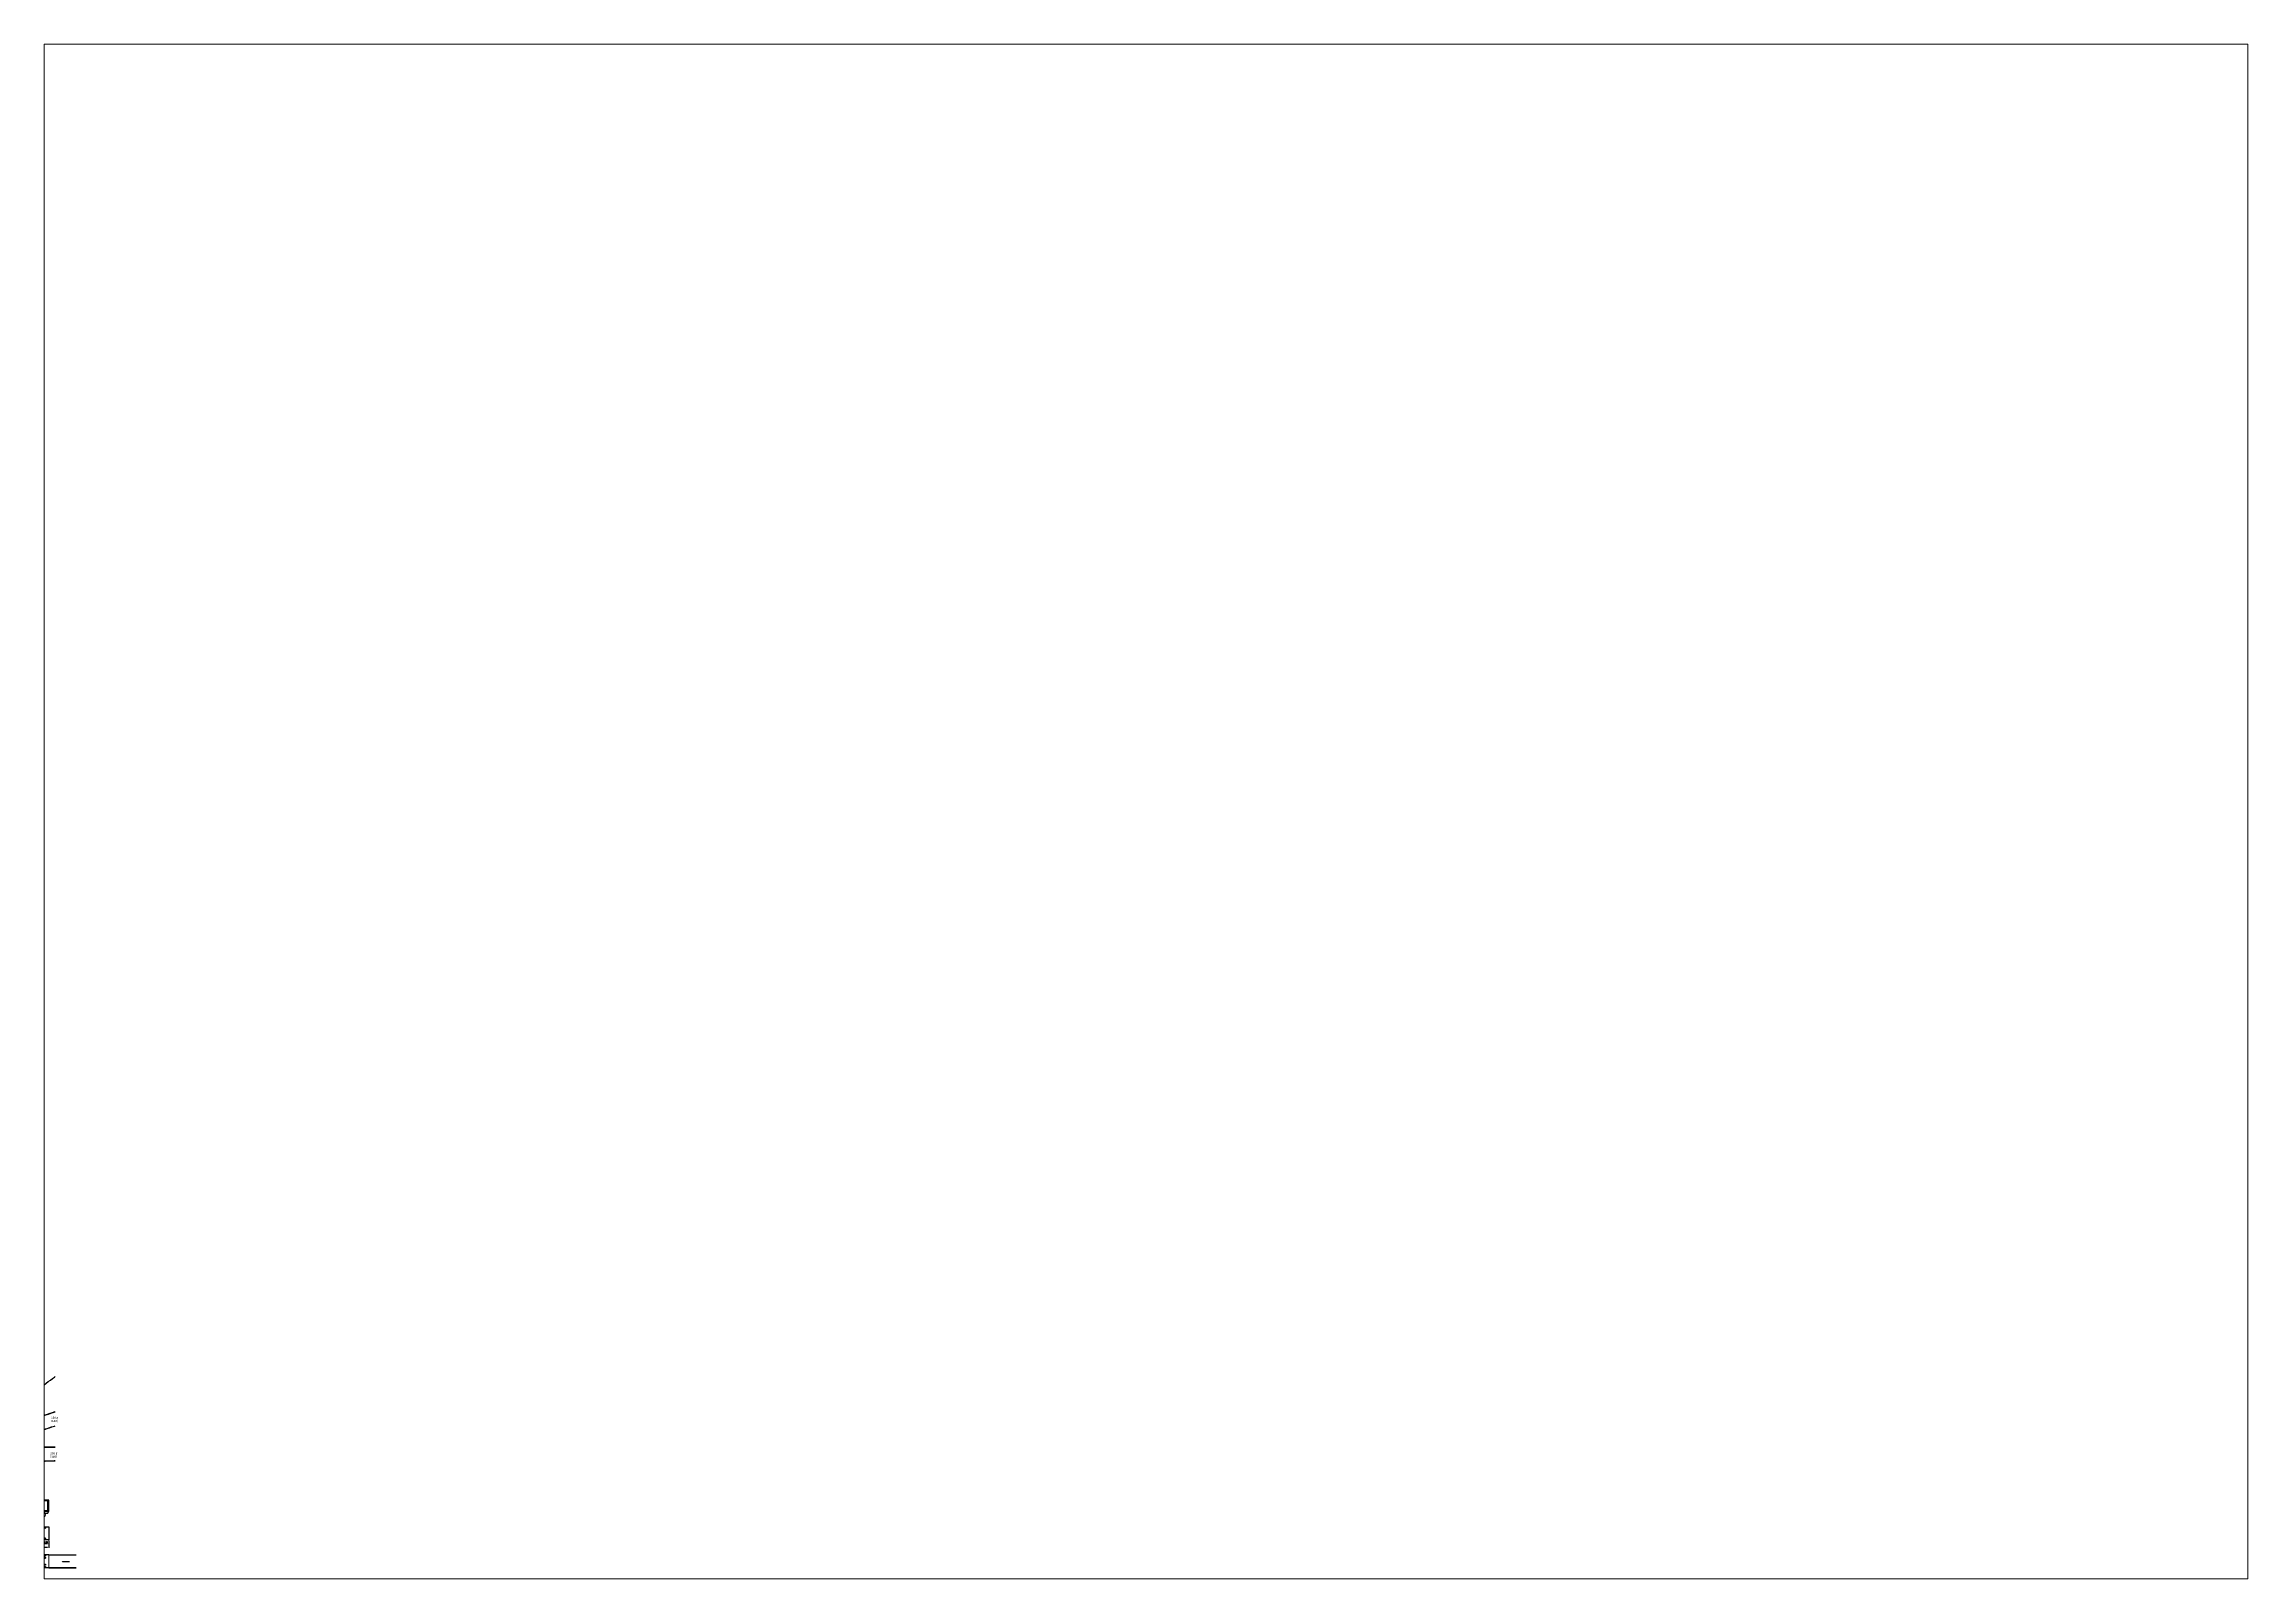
# Paper-space layout 'Layout1' of a CAD drawing. Header units: millimetres. Extents: x 29 to 259, y 20 to 180.
# The model-space entities are those that its viewports show. They can reach past a viewport. Long polylines and large blocks are cut down to what shows.
import ezdxf
from ezdxf import colors
from ezdxf.entities.mleader import LeaderData, LeaderLine
from ezdxf.math import Vec2, Vec3

# ---------------------------------------------------------------- set-up
doc = ezdxf.new("R2010")
doc.units = ezdxf.units.MM
doc.linetypes.add('DASHEDX2', pattern=[1.5, 1, -0.5])
doc.layers.add('Tekst', color=4, linetype='Continuous')
doc.styles.add('BT standard', font='sanss___.ttf')
doc.styles.add('Legend', font='CALIBRI.TTF')
doc.styles.get("Standard").update_dxf_attribs({"font": 'romans'})
doc.dimstyles.new('ISO-25', dxfattribs={"dimtxt": 2.5, "dimasz": 2.5, "dimexe": 1.25, "dimexo": 0.625, "dimtad": 1, "dimtxsty": 'Standard', "dimcen": 2.5, "dimadec": 0, "dimazin": 0, "dimtfac": 1, "dimtmove": 0, "dimatfit": 3, "dimfxl": 1, "dimarcsym": 0})

# ---------------------------------------------------------------- blocks, each defined once
blk = doc.blocks.new('*U3511')
at = {"color": 1, "lineweight": 0}
blk.add_circle((0, 0), 0.0127, dxfattribs=at)
blk = doc.blocks.new('*U3512')
at = {"color": 2, "lineweight": 0}
blk.add_circle((0, 0), 0.0127, dxfattribs=at)
blk = doc.blocks.new('*U3514')
at = {"color": 1, "linetype": 'Continuous', "lineweight": 0, "ltscale": 1.524}
blk.add_lwpolyline([(0, 1.275), (-8.15, 1.275), (-8.15, -1.275), (0, -1.275), (0, 1.275), (0, 1.275)], close=True, dxfattribs=at)
at = {"color": 2, "linetype": 'Continuous', "ltscale": 1.524, "flags": 128}
for points in [[(-7.508, 1.043752), (-7.508, 1.202248), (-7.36576, 1.25), (-6.63424, 1.25), (-6.492, 1.202248), (-6.492, 1.043752), (-6.63424, 0.996), (-7.36576, 0.996)], [(-7.508, 0.586552), (-7.508, 0.745048), (-7.36576, 0.7928), (-6.63424, 0.7928), (-6.492, 0.745048), (-6.492, 0.586552), (-6.63424, 0.5388), (-7.36576, 0.5388)], [(-7.508, -0.745048), (-7.508, -0.586552), (-7.36576, -0.5388), (-6.63424, -0.5388), (-6.492, -0.586552), (-6.492, -0.745048), (-6.63424, -0.7928), (-7.36576, -0.7928)], [(-7.508, -1.202248), (-7.508, -1.043752), (-7.36576, -0.996), (-6.63424, -0.996), (-6.492, -1.043752), (-6.492, -1.202248), (-6.63424, -1.25), (-7.36576, -1.25)]]:
    blk.add_lwpolyline(points, close=True, dxfattribs=at)
at = {"color": 1, "lineweight": 0}
blk.add_circle((-1.2, 0), 0.166667, dxfattribs=at)
blk = doc.blocks.new('*U3515')
at = {"color": 1, "linetype": 'Continuous', "ltscale": 1.524}
blk.add_line((0, 0), (-2.9, 0), dxfattribs=at)
at = {"color": 2, "linetype": 'Continuous', "ltscale": 1.524, "flags": 128}
for points in [[(-3.408, 1.043752), (-3.408, 1.202248), (-3.26576, 1.25), (-2.53424, 1.25), (-2.392, 1.202248), (-2.392, 1.043752), (-2.53424, 0.996), (-3.26576, 0.996)], [(-3.408, 0.586552), (-3.408, 0.745048), (-3.26576, 0.7928), (-2.53424, 0.7928), (-2.392, 0.745048), (-2.392, 0.586552), (-2.53424, 0.5388), (-3.26576, 0.5388)], [(-3.408, -0.745048), (-3.408, -0.586552), (-3.26576, -0.5388), (-2.53424, -0.5388), (-2.392, -0.586552), (-2.392, -0.745048), (-2.53424, -0.7928), (-3.26576, -0.7928)], [(-3.408, -1.202248), (-3.408, -1.043752), (-3.26576, -0.996), (-2.53424, -0.996), (-2.392, -1.043752), (-2.392, -1.202248), (-2.53424, -1.25), (-3.26576, -1.25)]]:
    blk.add_lwpolyline(points, close=True, dxfattribs=at)
at = {"color": 1, "lineweight": 0}
blk.add_circle((0, 0), 0.166667, dxfattribs=at)
blk = doc.blocks.new('*U3516')
at = {"color": 1, "linetype": 'Continuous', "lineweight": 0, "ltscale": 1.524}
blk.add_lwpolyline([(0, 1.275), (-9.05, 1.275), (-9.05, -1.275), (0, -1.275), (0, 1.275), (0, 1.275)], close=True, dxfattribs=at)
at = {"color": 2, "linetype": 'Continuous', "ltscale": 1.524, "flags": 128}
for points in [[(-8.043, 1.043752), (-8.043, 1.202248), (-7.90076, 1.25), (-7.16924, 1.25), (-7.027, 1.202248), (-7.027, 1.043752), (-7.16924, 0.996), (-7.90076, 0.996)], [(-8.043, 0.586552), (-8.043, 0.745048), (-7.90076, 0.7928), (-7.16924, 0.7928), (-7.027, 0.745048), (-7.027, 0.586552), (-7.16924, 0.5388), (-7.90076, 0.5388)], [(-6.773, 1.043752), (-6.773, 1.202248), (-6.63076, 1.25), (-5.89924, 1.25), (-5.757, 1.202248), (-5.757, 1.043752), (-5.89924, 0.996), (-6.63076, 0.996)], [(-6.773, 0.586552), (-6.773, 0.745048), (-6.63076, 0.7928), (-5.89924, 0.7928), (-5.757, 0.745048), (-5.757, 0.586552), (-5.89924, 0.5388), (-6.63076, 0.5388)], [(-8.043, -0.745048), (-8.043, -0.586552), (-7.90076, -0.5388), (-7.16924, -0.5388), (-7.027, -0.586552), (-7.027, -0.745048), (-7.16924, -0.7928), (-7.90076, -0.7928)], [(-8.043, -1.202248), (-8.043, -1.043752), (-7.90076, -0.996), (-7.16924, -0.996), (-7.027, -1.043752), (-7.027, -1.202248), (-7.16924, -1.25), (-7.90076, -1.25)], [(-6.773, -0.745048), (-6.773, -0.586552), (-6.63076, -0.5388), (-5.89924, -0.5388), (-5.757, -0.586552), (-5.757, -0.745048), (-5.89924, -0.7928), (-6.63076, -0.7928)], [(-6.773, -1.202248), (-6.773, -1.043752), (-6.63076, -0.996), (-5.89924, -0.996), (-5.757, -1.043752), (-5.757, -1.202248), (-5.89924, -1.25), (-6.63076, -1.25)]]:
    blk.add_lwpolyline(points, close=True, dxfattribs=at)
blk = doc.blocks.new('*U3513')
at = {"color": 2, "linetype": 'Continuous', "ltscale": 1.524, "flags": 128}
for points in [[(-0.508, 1.043752), (-0.508, 1.202248), (-0.36576, 1.25), (0.36576, 1.25), (0.508, 1.202248), (0.508, 1.043752), (0.36576, 0.996), (-0.36576, 0.996)], [(-0.508, -1.202248), (-0.508, -1.043752), (-0.36576, -0.996), (0.36576, -0.996), (0.508, -1.043752), (0.508, -1.202248), (0.36576, -1.25), (-0.36576, -1.25)]]:
    blk.add_lwpolyline(points, close=True, dxfattribs=at)
at = {"rotation": 180}
for name, p in [('*U3516', (-1.4, 0)), ('*U3515', (7.5, 0)), ('*U3514', (9.2, 0))]:
    blk.add_blockref(name, p, dxfattribs=at)
blk = doc.blocks.new('*U3517')
at = {"color": 1, "lineweight": 0}
blk.add_circle((0, 0), 0.0127, dxfattribs=at)
blk = doc.blocks.new('*U3518')
at = {"color": 1, "lineweight": 0}
blk.add_circle((0, 0), 0.0127, dxfattribs=at)
blk = doc.blocks.new('*U3519')
at = {"color": 2, "lineweight": 0}
blk.add_circle((0, 0), 0.0127, dxfattribs=at)
blk = doc.blocks.new('*U3520')
at = {"color": 1, "lineweight": 0}
blk.add_circle((0, 0), 0.0127, dxfattribs=at)
blk = doc.blocks.new('*U3521')
at = {"color": 1, "lineweight": 0}
blk.add_circle((0, 0), 0.0127, dxfattribs=at)
blk = doc.blocks.new('*U3522')
at = {"color": 2, "lineweight": 0}
blk.add_circle((0, 0), 0.0127, dxfattribs=at)
blk = doc.blocks.new('*U3523')
at = {"color": 1, "lineweight": 0}
blk.add_circle((0, 0), 0.0127, dxfattribs=at)
blk = doc.blocks.new('*U3524')
at = {"color": 2, "lineweight": 0}
blk.add_circle((0, 0), 0.0127, dxfattribs=at)
blk = doc.blocks.new('*U3525')
at = {"color": 2, "lineweight": 0}
blk.add_circle((0, 0), 0.0127, dxfattribs=at)
blk = doc.blocks.new('*U3526')
at = {"color": 1, "lineweight": 0}
blk.add_circle((0, 0), 0.0127, dxfattribs=at)
blk = doc.blocks.new('*U3527')
at = {"color": 2, "lineweight": 0}
blk.add_circle((0, 0), 0.0127, dxfattribs=at)
blk = doc.blocks.new('*U3528')
at = {"color": 2, "lineweight": 0}
blk.add_circle((0, 0), 0.0127, dxfattribs=at)
blk = doc.blocks.new('*U3529')
at = {"color": 1, "lineweight": 0}
blk.add_circle((0, 0), 0.0127, dxfattribs=at)
blk = doc.blocks.new('*U3530')
at = {"color": 1, "lineweight": 0}
blk.add_circle((0, 0), 0.0127, dxfattribs=at)
blk = doc.blocks.new('*U3531')
at = {"color": 2, "lineweight": 0}
blk.add_circle((0, 0), 0.0127, dxfattribs=at)
blk = doc.blocks.new('*U3532')
at = {"color": 2, "lineweight": 0}
blk.add_circle((0, 0), 0.0127, dxfattribs=at)
blk = doc.blocks.new('*U3533')
at = {"color": 1, "lineweight": 0}
blk.add_circle((0, 0), 0.0127, dxfattribs=at)
blk = doc.blocks.new('*U3534')
at = {"color": 2, "lineweight": 0}
blk.add_circle((0, 0), 0.0127, dxfattribs=at)
blk = doc.blocks.new('*U3535')
at = {"color": 1, "lineweight": 0}
blk.add_circle((0, 0), 0.0127, dxfattribs=at)
blk = doc.blocks.new('*U3536')
at = {"color": 2, "lineweight": 0}
blk.add_circle((0, 0), 0.0127, dxfattribs=at)
blk = doc.blocks.new('*D3538')
at = {"color": 0, "lineweight": -2, "transparency": 16777216}
for p, q in [((10.6, 1.28), (10.6, 0.64)), ((10.8, 0.74), (11.6, 0.74)), ((11.8, 1.33), (11.8, 0.64))]:
    blk.add_line(p, q, dxfattribs=at)
at = {"color": 0, "transparency": 16777216}
for points in [[(10.8, 0.77), (10.8, 0.7), (10.6, 0.74)], [(11.6, 0.77), (11.6, 0.7), (11.8, 0.74)]]:
    blk.add_solid(points, dxfattribs=at)
at = {"layer": 'Defpoints', "color": 0, "transparency": 16777216}
for p in [(10.6, 1.48), (11.8, 1.53), (11.8, 0.74)]:
    blk.add_point(p, dxfattribs=at)
at = {"color": 0, "transparency": 16777216, "insert": (11.2, 0.99), "char_height": 0.25, "attachment_point": 5}
blk.add_mtext('1,2', dxfattribs=at)
blk = doc.blocks.new('*D3539')
at = {"color": 0, "lineweight": -2, "transparency": 16777216}
for p, q in [((0, 1.28), (0, -0.1)), ((0.2, 0), (18.55, 0)), ((18.75, 1.28), (18.75, -0.1))]:
    blk.add_line(p, q, dxfattribs=at)
at = {"color": 0, "transparency": 16777216}
for points in [[(0.2, 0.03), (0.2, -0.03), (0, 0)], [(18.55, 0.03), (18.55, -0.03), (18.75, 0)]]:
    blk.add_solid(points, dxfattribs=at)
at = {"layer": 'Defpoints', "color": 0, "transparency": 16777216}
for p in [(0, 1.48), (18.75, 1.48), (18.75, 0)]:
    blk.add_point(p, dxfattribs=at)
at = {"color": 0, "transparency": 16777216, "insert": (9.38, 0.25), "char_height": 0.25, "attachment_point": 5}
blk.add_mtext('18,75', dxfattribs=at)
blk = doc.blocks.new('*D3540')
at = {"color": 0, "lineweight": -2, "transparency": 16777216}
for p, q in [((0, 1.33), (0, 0.64)), ((0.2, 0.74), (1.2, 0.74)), ((1.4, 1.33), (1.4, 0.64))]:
    blk.add_line(p, q, dxfattribs=at)
at = {"color": 0, "transparency": 16777216}
for points in [[(0.2, 0.77), (0.2, 0.7), (0, 0.74)], [(1.2, 0.77), (1.2, 0.7), (1.4, 0.74)]]:
    blk.add_solid(points, dxfattribs=at)
at = {"layer": 'Defpoints', "color": 0, "transparency": 16777216}
for p in [(0, 1.53), (1.4, 1.53), (1.4, 0.74)]:
    blk.add_point(p, dxfattribs=at)
at = {"color": 0, "transparency": 16777216, "insert": (0.7, 0.99), "char_height": 0.25, "attachment_point": 5}
blk.add_mtext('1,4', dxfattribs=at)
blk = doc.blocks.new('*D3541')
at = {"color": 0, "lineweight": -2, "transparency": 16777216}
for p, q in [((-0.2, 4.03), (-0.64, 4.03)), ((-0.2, 1.48), (-0.64, 1.48)), ((-0.54, 3.83), (-0.54, 1.68))]:
    blk.add_line(p, q, dxfattribs=at)
at = {"color": 0, "transparency": 16777216}
for points in [[(-0.58, 3.83), (-0.51, 3.83), (-0.54, 4.03)], [(-0.58, 1.68), (-0.51, 1.68), (-0.54, 1.48)]]:
    blk.add_solid(points, dxfattribs=at)
at = {"layer": 'Defpoints', "color": 0, "transparency": 16777216}
for p in [(-0.54, 1.48), (0, 4.03), (0, 1.48)]:
    blk.add_point(p, dxfattribs=at)
at = {"color": 0, "transparency": 16777216, "insert": (-0.79, 2.75), "char_height": 0.25, "attachment_point": 5, "rotation": 90}
blk.add_mtext('2,55', dxfattribs=at)
blk = doc.blocks.new('*D3542')
at = {"color": 0, "lineweight": -2, "transparency": 16777216}
for p, q in [((1.4, 1.13), (1.4, 0.64)), ((1.6, 0.74), (6.7, 0.74)), ((6.9, 1.28), (6.9, 0.64))]:
    blk.add_line(p, q, dxfattribs=at)
at = {"color": 0, "transparency": 16777216}
for points in [[(1.6, 0.77), (1.6, 0.7), (1.4, 0.74)], [(6.7, 0.77), (6.7, 0.7), (6.9, 0.74)]]:
    blk.add_solid(points, dxfattribs=at)
at = {"layer": 'Defpoints', "color": 0, "transparency": 16777216}
for p in [(1.4, 1.33), (6.9, 1.48), (6.9, 0.74)]:
    blk.add_point(p, dxfattribs=at)
at = {"color": 0, "transparency": 16777216, "insert": (4.15, 0.99), "char_height": 0.25, "attachment_point": 5}
blk.add_mtext('5,5', dxfattribs=at)
blk = doc.blocks.new('*D3543')
at = {"color": 0, "lineweight": -2, "transparency": 16777216}
for p, q in [((6.9, 1.28), (6.9, 0.63)), ((7.1, 0.73), (8.85, 0.73)), ((9.05, 1.28), (9.05, 0.63))]:
    blk.add_line(p, q, dxfattribs=at)
at = {"color": 0, "transparency": 16777216}
for points in [[(7.1, 0.77), (7.1, 0.7), (6.9, 0.73)], [(8.85, 0.77), (8.85, 0.7), (9.05, 0.73)]]:
    blk.add_solid(points, dxfattribs=at)
at = {"layer": 'Defpoints', "color": 0, "transparency": 16777216}
for p in [(6.9, 1.48), (9.05, 1.48), (9.05, 0.73)]:
    blk.add_point(p, dxfattribs=at)
at = {"color": 0, "transparency": 16777216, "insert": (7.98, 0.98), "char_height": 0.25, "attachment_point": 5}
blk.add_mtext('2,15', dxfattribs=at)
blk = doc.blocks.new('*D3544')
at = {"color": 0, "lineweight": -2, "transparency": 16777216}
for p, q in [((11.8, 1.28), (11.8, 0.64)), ((12, 0.74), (17.4, 0.74)), ((17.6, 1.33), (17.6, 0.64))]:
    blk.add_line(p, q, dxfattribs=at)
at = {"color": 0, "transparency": 16777216}
for points in [[(12, 0.77), (12, 0.7), (11.8, 0.74)], [(17.4, 0.77), (17.4, 0.7), (17.6, 0.74)]]:
    blk.add_solid(points, dxfattribs=at)
at = {"layer": 'Defpoints', "color": 0, "transparency": 16777216}
for p in [(11.8, 1.48), (17.6, 1.53), (17.6, 0.74)]:
    blk.add_point(p, dxfattribs=at)
at = {"color": 0, "transparency": 16777216, "insert": (14.7, 0.99), "char_height": 0.25, "attachment_point": 5}
blk.add_mtext('5,8', dxfattribs=at)
blk = doc.blocks.new('*D3545')
at = {"color": 0, "lineweight": -2, "transparency": 16777216}
for p, q in [((17.6, 1.33), (17.6, 0.63)), ((17.8, 0.73), (18.55, 0.73)), ((18.75, 1.32), (18.75, 0.63))]:
    blk.add_line(p, q, dxfattribs=at)
at = {"color": 0, "transparency": 16777216}
for points in [[(17.8, 0.77), (17.8, 0.7), (17.6, 0.73)], [(18.55, 0.77), (18.55, 0.7), (18.75, 0.73)]]:
    blk.add_solid(points, dxfattribs=at)
at = {"layer": 'Defpoints', "color": 0, "transparency": 16777216}
for p in [(17.6, 1.53), (18.75, 1.52), (18.75, 0.73)]:
    blk.add_point(p, dxfattribs=at)
at = {"color": 0, "transparency": 16777216, "insert": (18.17, 0.98), "char_height": 0.25, "attachment_point": 5}
blk.add_mtext('1,15', dxfattribs=at)
blk = doc.blocks.new('*D3546')
at = {"color": 0, "lineweight": -2, "transparency": 16777216}
for p, q in [((8.7, 1.86), (8.5, 1.86)), ((8.9, 2.4), (8.9, 1.76)), ((8.9, 1.86), (9.05, 1.86)), ((9.05, 2.4), (9.05, 1.76)), ((9.25, 1.86), (10.41, 1.86))]:
    blk.add_line(p, q, dxfattribs=at)
at = {"color": 0, "transparency": 16777216}
for points in [[(8.7, 1.89), (8.7, 1.83), (8.9, 1.86)], [(9.25, 1.89), (9.25, 1.83), (9.05, 1.86)]]:
    blk.add_solid(points, dxfattribs=at)
at = {"layer": 'Defpoints', "color": 0, "transparency": 16777216}
for p in [(8.9, 2.6), (9.05, 2.6), (9.05, 1.86)]:
    blk.add_point(p, dxfattribs=at)
at = {"color": 0, "transparency": 16777216, "insert": (9.93, 2.11), "char_height": 0.25, "attachment_point": 5}
blk.add_mtext('0,15', dxfattribs=at)
blk = doc.blocks.new('A$C05693579')
at = {"color": 0}
for p, q in [((0.489, 8.598), (0.489, 8.659)), ((0.489, 8.659), (0.531, 8.623)), ((0.729, 8.623), (0.75, 8.653)), ((0.75, 8.568), (0.75, 8.653)), ((1.964, 9.185), (1.964, 7.01)), ((9.05, 9.185), (1.964, 9.185)), ((1.991, 9.139), (2.105, 9.139)), ((1.991, 9.089), (1.991, 9.139)), ((2.105, 9.089), (1.991, 9.089)), ((2.105, 9.139), (2.105, 9.089)), ((2.132, 9.185), (2.132, 7.01)), ((5.192, 9.064), (2.132, 9.064)), ((9.05, 9.064), (5.192, 9.064)), ((8.882, 7.01), (8.882, 9.185)), ((9.023, 9.139), (8.909, 9.139)), ((8.909, 9.139), (8.909, 9.089)), ((8.909, 9.089), (9.023, 9.089)), ((9.023, 9.089), (9.023, 9.139)), ((9.05, 7.01), (9.05, 9.185)), ((18.75, 9.22), (10.6, 9.22)), ((10.6, 9.22), (10.6, 7.045)), ((10.627, 9.124), (10.627, 9.175)), ((10.627, 9.175), (10.741, 9.175)), ((10.741, 9.124), (10.627, 9.124)), ((10.741, 9.175), (10.741, 9.124)), ((10.768, 9.22), (10.768, 7.045)), ((14.236, 9.099), (10.768, 9.099)), ((18.75, 9.099), (14.236, 9.099)), ((18.582, 7.045), (18.582, 9.22)), ((18.609, 9.175), (18.609, 9.124)), ((18.723, 9.175), (18.609, 9.175)), ((18.609, 9.124), (18.723, 9.124)), ((18.723, 9.124), (18.723, 9.175)), ((18.75, 7.045), (18.75, 9.22)), ((0, 6.825), (0, 6.851)), ((0, 6.851), (0.224, 6.851)), ((0, 6.825), (0.224, 6.825)), ((0, 6.634), (0, 6.659)), ((0, 6.659), (0.224, 6.659)), ((0, 6.634), (0.224, 6.634)), ((0.021, 6.825), (0.021, 6.659)), ((0.021, 6.601), (0.021, 6.466)), ((0.021, 6.601), (0.224, 6.601)), ((0.021, 6.466), (0.128, 6.409)), ((0.027, 7.417), (0.046, 7.442)), ((0.027, 7.417), (0.027, 7.366)), ((0.027, 7.366), (0.059, 7.329)), ((0.091, 7.658), (0.046, 7.576)), ((0.046, 7.576), (0.046, 7.442)), ((0.046, 7.442), (1.786, 7.442)), ((0.059, 7.329), (0.059, 6.914)), ((0.059, 6.914), (0.947, 6.914)), ((0.063, 7.608), (1.786, 7.608)), ((0.084, 7.442), (0.084, 6.914)), ((0.176, 8.381), (0.091, 7.658)), ((0.396, 6.409), (0.128, 6.409)), ((0.147, 6.914), (0.147, 6.851)), ((0.289, 8.377), (0.175, 8.377)), ((0.196, 8.415), (1.786, 8.415)), ((0.224, 6.851), (0.224, 6.601)), ((0.333, 8.333), (0.333, 7.824)), ((0.364, 8.333), (0.364, 6.914)), ((0.383, 8.569), (1.625, 8.569)), ((0.396, 6.342), (0.396, 6.477)), ((0.396, 6.477), (0.768, 6.477)), ((0.396, 6.371), (0.752, 6.371)), ((0.396, 6.342), (0.749, 6.342)), ((0.408, 8.377), (1.288, 8.377)), ((0.428, 8.295), (0.428, 7.734)), ((0.434, 7.379), (0.434, 7.334)), ((0.619, 7.379), (0.434, 7.379)), ((0.434, 7.334), (0.619, 7.334)), ((0.447, 8.609), (0.594, 8.569)), ((0.447, 8.569), (0.447, 8.609)), ((0.472, 8.339), (1.224, 8.339)), ((0.472, 7.69), (0.644, 7.69)), ((0.518, 8.59), (0.531, 8.601)), ((0.531, 8.623), (0.729, 8.623)), ((0.531, 8.601), (0.727, 8.601)), ((0.619, 7.334), (0.619, 7.379)), ((0.689, 7.748), (0.644, 7.69)), ((0.689, 7.748), (0.689, 8.339)), ((1.226, 7.765), (0.689, 7.748)), ((0.727, 8.601), (0.75, 8.568)), ((0.817, 6.395), (0.749, 6.342)), ((0.877, 6.631), (0.994, 6.631)), ((0.928, 6.893), (1.046, 7.025)), ((0.987, 6.856), (1.092, 6.974)), ((1.754, 7.025), (1.046, 7.025)), ((1.092, 6.974), (1.708, 6.974)), ((1.128, 7.328), (1.243, 7.328)), ((1.128, 7.258), (1.128, 7.328)), ((1.243, 7.258), (1.128, 7.258)), ((1.243, 7.328), (1.243, 7.258)), ((1.243, 7.309), (1.332, 7.309)), ((1.243, 7.277), (1.332, 7.277)), ((1.268, 8.295), (1.268, 7.809)), ((1.332, 8.333), (1.332, 7.025)), ((1.395, 8.295), (1.395, 7.809)), ((1.679, 8.339), (1.439, 8.339)), ((1.439, 7.765), (1.679, 7.765)), ((1.813, 6.856), (1.708, 6.974)), ((1.723, 8.295), (1.723, 7.809)), ((1.872, 6.893), (1.754, 7.025)), ((1.786, 6.988), (1.786, 8.415)), ((9.05, 7.01), (1.786, 7.01)), ((1.806, 6.631), (1.923, 6.631)), ((2.051, 6.342), (1.983, 6.395)), ((1.991, 7.106), (1.991, 7.055)), ((2.105, 7.106), (1.991, 7.106)), ((1.991, 7.055), (2.105, 7.055)), ((1.992, 6.631), (2.579, 6.631)), ((2.105, 7.055), (2.105, 7.106)), ((5.192, 7.131), (2.132, 7.131)), ((2.579, 6.835), (2.579, 6.337)), ((2.579, 6.835), (3.393, 6.835)), ((2.579, 6.337), (3.393, 6.337)), ((2.735, 6.835), (2.735, 6.337)), ((2.781, 6.835), (2.781, 6.337)), ((3.191, 6.835), (3.191, 6.337)), ((3.238, 6.835), (3.238, 6.337)), ((3.393, 6.337), (3.393, 6.835)), ((3.393, 6.631), (4.638, 6.631)), ((4.638, 6.631), (5.675, 6.631)), ((9.05, 7.131), (5.192, 7.131)), ((6.15, 6.995), (7.65, 6.995)), ((6.15, 6.946), (7.65, 6.946)), ((6.692, 6.631), (7.108, 6.631)), ((6.913, 6.631), (7.032, 6.631)), ((7.087, 6.631), (7.108, 6.631)), ((7.95, 6.631), (8.066, 6.631)), ((8.77, 6.469), (8.77, 6.587)), ((8.77, 6.587), (11.179, 6.587)), ((8.77, 6.469), (11.179, 6.469)), ((8.85, 6.631), (8.85, 6.587)), ((8.909, 7.106), (9.023, 7.106)), ((8.909, 7.055), (8.909, 7.106)), ((9.023, 7.055), (8.909, 7.055)), ((8.95, 6.631), (8.95, 6.587)), ((9.023, 7.106), (9.023, 7.055)), ((10.6, 7.045), (18.75, 7.045)), ((10.627, 7.141), (10.627, 7.091)), ((10.741, 7.141), (10.627, 7.141)), ((10.627, 7.091), (10.741, 7.091)), ((10.741, 7.091), (10.741, 7.141)), ((14.236, 7.166), (10.768, 7.166)), ((11.128, 6.777), (11.128, 7.045)), ((11.473, 6.777), (11.128, 6.777)), ((11.179, 6.777), (11.179, 6.469)), ((11.179, 6.469), (11.302, 6.42)), ((11.32, 6.777), (11.32, 6.534)), ((12.127, 6.777), (12.472, 6.777)), ((12.28, 6.777), (12.28, 6.534)), ((12.421, 6.469), (12.298, 6.42)), ((12.421, 6.777), (12.421, 6.469)), ((12.421, 6.563), (17.129, 6.563)), ((12.472, 6.777), (12.472, 7.045)), ((18.75, 7.166), (14.236, 7.166)), ((18.054, 6.607), (18.582, 6.694)), ((18.582, 7.045), (18.582, 6.694)), ((18.609, 7.091), (18.609, 7.141)), ((18.609, 7.141), (18.723, 7.141)), ((18.723, 7.091), (18.609, 7.091)), ((18.723, 7.141), (18.723, 7.091))]:
    blk.add_line(p, q, dxfattribs=at)
for p, q in [((8.066, 6.631), (8.069, 6.631)), ((8.125, 6.631), (8.9, 6.631)), ((9.05, 6.631), (8.9, 6.631)), ((9.05, 7.01), (9.05, 6.631)), ((0, 4.027), (0, 1.477)), ((0, 4.027), (0, 1.477)), ((0.892, 3.927), (0.892, 3.773)), ((0.892, 1.731), (0.892, 1.577)), ((1.858, 3.977), (0.942, 3.977)), ((1.858, 3.723), (0.942, 3.723)), ((1.858, 1.781), (0.942, 1.781)), ((1.858, 1.527), (0.942, 1.527)), ((1.4, 3.723), (1.4, 1.781)), ((1.908, 3.927), (1.908, 3.773)), ((1.908, 1.731), (1.908, 1.577)), ((5.763, 3.927), (5.763, 3.773)), ((5.763, 1.731), (5.763, 1.577)), ((6.729, 3.977), (5.813, 3.977)), ((6.729, 3.723), (5.813, 3.723)), ((6.729, 1.781), (5.813, 1.781)), ((6.729, 1.527), (5.813, 1.527)), ((6.271, 3.723), (6.271, 1.781)), ((6.271, 3.723), (6.271, 1.781)), ((6.779, 3.927), (6.779, 3.773)), ((6.779, 1.731), (6.779, 1.577)), ((7.021, 3.927), (7.021, 3.773)), ((7.021, 1.731), (7.021, 1.577)), ((7.987, 3.977), (7.071, 3.977)), ((7.987, 3.723), (7.071, 3.723)), ((7.987, 1.781), (7.071, 1.781)), ((7.987, 1.527), (7.071, 1.527)), ((7.529, 3.723), (7.529, 1.781)), ((7.529, 3.723), (7.529, 1.781)), ((8.037, 3.927), (8.037, 3.773)), ((8.037, 1.731), (8.037, 1.577)), ((8.9, 2.752), (8.9, 2.852)), ((11.8, 2.752), (8.9, 2.752)), ((8.9, 2.652), (8.9, 2.752)), ((9.05, 4.027), (9.05, 1.477)), ((10.6, 4.027), (10.6, 1.477)), ((11.292, 3.927), (11.292, 3.773)), ((11.292, 1.731), (11.292, 1.577)), ((12.258, 3.977), (11.342, 3.977)), ((12.258, 3.723), (11.342, 3.723)), ((12.258, 1.781), (11.342, 1.781)), ((12.258, 1.527), (11.342, 1.527)), ((11.8, 3.723), (11.8, 1.781)), ((12.308, 3.927), (12.308, 3.773)), ((12.308, 1.731), (12.308, 1.577)), ((17.092, 3.927), (17.092, 3.773)), ((17.092, 1.731), (17.092, 1.577)), ((18.058, 3.977), (17.142, 3.977)), ((18.058, 3.723), (17.142, 3.723)), ((18.058, 1.781), (17.142, 1.781)), ((18.058, 1.527), (17.142, 1.527)), ((17.6, 3.723), (17.6, 1.781)), ((18.108, 3.927), (18.108, 3.773)), ((18.108, 1.731), (18.108, 1.577))]:
    blk.add_line(p, q)
for points in [[(0, 4.027), (9.05, 4.027)], [(9.05, 1.477), (0, 1.477), (0, 4.027)], [(10.6, 4.027), (18.75, 4.027), (18.75, 1.477), (10.6, 1.477)]]:
    blk.add_lwpolyline(points)
at = {"color": 0, "lineweight": 0}
for centre, radius in [((1.4, 6.342), 0.499), ((1.4, 6.342), 0.272), ((1.4, 6.342), 0.249), ((1.4, 6.342), 0.0652), ((6.271, 6.364), 0.499), ((6.271, 6.364), 0.272), ((6.271, 6.364), 0.249), ((6.271, 6.364), 0.0652), ((7.529, 6.364), 0.499), ((7.529, 6.364), 0.272), ((7.529, 6.364), 0.249), ((7.529, 6.364), 0.0652), ((11.8, 6.4), 0.499), ((11.8, 6.4), 0.272), ((11.8, 6.4), 0.249), ((11.8, 6.4), 0.0652), ((17.6, 6.4), 0.499), ((17.6, 6.4), 0.272), ((17.6, 6.4), 0.249), ((17.6, 6.4), 0.0652)]:
    blk.add_circle(centre, radius, dxfattribs=at)
at = {"color": 0}
for centre, radius, start, end in [((0.123, 7.919), 0.231, 262.97664, 335.50864), ((0.539, 8.189), 0.411, 112.29274, 152.07753), ((0.289, 8.333), 0.0438, 0, 90), ((0.408, 8.333), 0.0438, 90, 180), ((0.472, 8.295), 0.0438, 90, 180), ((0.472, 7.734), 0.0438, 180, 270), ((0.462, 8.589), 0.0251, 127.09681, 232.90319), ((2.031, 6.231), 1.286, 149.04132, 175.07097), ((2.013, 6.218), 1.209, 148.10095, 171.54052), ((1.224, 8.295), 0.0438, 0, 90), ((1.224, 7.809), 0.0438, 271.88728, 0), ((1.288, 8.333), 0.0438, 0, 90), ((1.439, 8.295), 0.0438, 90, 180), ((1.439, 7.809), 0.0438, 180, 270), ((1.625, 8.408), 0.161, 2.69137, 90), ((1.679, 8.295), 0.0438, 0, 90), ((1.679, 7.809), 0.0438, 270, 0), ((0.787, 6.218), 1.209, 8.45948, 31.89905), ((0.769, 6.231), 1.286, 4.92903, 30.95868), ((5.63, 6.446), 0.0247, 164.8975, 344.8975), ((6.494, 6.213), 0.919, 133.46373, 164.8975), ((6.494, 6.213), 0.87, 133.46373, 164.8975), ((6.15, 6.576), 0.419, 90, 133.46373), ((6.15, 6.576), 0.37, 90, 133.46373), ((7.65, 6.576), 0.419, 46.53627, 90), ((7.65, 6.576), 0.37, 46.53627, 90), ((7.306, 6.213), 0.87, 15.1025, 46.53627), ((7.306, 6.213), 0.919, 15.1025, 46.53627), ((8.17, 6.446), 0.0247, 195.1025, 15.1025)]:
    blk.add_arc(centre, radius, start, end, dxfattribs=at)
for centre, start, end in [((0.942, 3.927), 90, 180), ((0.942, 3.773), 180, 270), ((0.942, 1.731), 90, 180), ((0.942, 1.577), 180, 270), ((1.858, 3.927), 0, 90), ((1.858, 3.773), 270, 0), ((1.858, 1.731), 0, 90), ((1.858, 1.577), 270, 0), ((5.813, 3.927), 90, 180), ((5.813, 3.773), 180, 270), ((5.813, 1.731), 90, 180), ((5.813, 1.577), 180, 270), ((6.729, 3.927), 0, 90), ((6.729, 3.773), 270, 0), ((6.729, 1.731), 0, 90), ((6.729, 1.577), 270, 0), ((7.071, 3.927), 90, 180), ((7.071, 3.773), 180, 270), ((7.071, 1.731), 90, 180), ((7.071, 1.577), 180, 270), ((7.987, 3.927), 0, 90), ((7.987, 3.773), 270, 0), ((7.987, 1.731), 0, 90), ((7.987, 1.577), 270, 0), ((11.342, 3.927), 90, 180), ((11.342, 3.773), 180, 270), ((11.342, 1.731), 90, 180), ((11.342, 1.577), 180, 270), ((12.258, 3.927), 0, 90), ((12.258, 3.773), 270, 0), ((12.258, 1.731), 0, 90), ((12.258, 1.577), 270, 0), ((17.142, 3.927), 90, 180), ((17.142, 3.773), 180, 270), ((17.142, 1.731), 90, 180), ((17.142, 1.577), 180, 270), ((18.058, 3.927), 0, 90), ((18.058, 3.773), 270, 0), ((18.058, 1.731), 0, 90), ((18.058, 1.577), 270, 0)]:
    blk.add_arc(centre, 0.05, start, end)
dim = blk.add_linear_dim(base=(-0.544, 1.477), p1=(0, 4.027), p2=(0, 1.477), angle=270, dimstyle='ISO-25', override={"dimtxt": 0.25, "dimasz": 0.2, "dimexe": 0.1, "dimexo": 0.2, "dimgap": 0.1})
dim.commit()
dim.dimension.update_dxf_attribs({"geometry": '*D3541', "text_midpoint": (-0.793, 2.752)})
for base, p1, p2, picture, middle in [((1.4, 0.738), (0, 1.527), (1.4, 1.527), '*D3540', (0.7, 0.987)), ((18.75, 0), (0, 1.477), (18.75, 1.477), '*D3539', (9.375, 0.249)), ((6.9, 0.738), (1.4, 1.327), (6.9, 1.477), '*D3542', (4.15, 0.987)), ((9.05, 0.734), (6.9, 1.477), (9.05, 1.477), '*D3543', (7.975, 0.983)), ((9.05, 1.859), (8.9, 2.602), (9.05, 2.602), '*D3546', (9.931, 2.108)), ((11.8, 0.738), (10.6, 1.477), (11.8, 1.527), '*D3538', (11.2, 0.987)), ((17.6, 0.738), (11.8, 1.477), (17.6, 1.527), '*D3544', (14.7, 0.987)), ((18.75, 0.734), (17.6, 1.527), (18.75, 1.523), '*D3545', (18.175, 0.983))]:
    dim = blk.add_linear_dim(base=base, p1=p1, p2=p2, dimstyle='ISO-25', override={"dimtxt": 0.25, "dimasz": 0.2, "dimexe": 0.1, "dimexo": 0.2, "dimgap": 0.1})
    dim.commit()
    dim.dimension.update_dxf_attribs({"geometry": picture, "text_midpoint": middle})
blk = doc.blocks.new('signatur')
at = {"color": 1, "linetype": 'Continuous', "ltscale": 1.524, "flags": 128}
for points in [[(875.57, 75.73), (875.57, 76.11), (875.58, 76.62), (875.58, 77.13), (875.58, 77.64), (875.58, 78.15), (875.58, 78.66), (875.58, 79.17), (875.58, 79.68), (875.59, 79.72)], [(878.26, 75.73), (878.24, 76.15), (878.23, 76.66), (878.21, 77.17), (878.2, 77.67), (878.19, 78.18), (878.17, 78.68), (878.16, 79.19), (878.16, 79.7), (878.16, 79.72)]]:
    blk.add_lwpolyline(points, dxfattribs=at)
at = {"color": 2, "linetype": 'DASHEDX2', "ltscale": 1.524, "flags": 128}
for points in [[(875.77, 75.73), (875.77, 75.73), (875.77, 76.24), (875.77, 76.75), (875.77, 77.26), (875.77, 77.77), (875.77, 78.28), (875.77, 78.78), (875.77, 79.29), (875.77, 79.72)], [(877.97, 75.73), (877.97, 75.73), (877.97, 76.24), (877.97, 76.75), (877.97, 77.26), (877.97, 77.77), (877.97, 78.28), (877.97, 78.78), (877.97, 79.29), (877.97, 79.72)]]:
    blk.add_lwpolyline(points, dxfattribs=at)
at = {"layer": 'Tekst', "insert": (876.39, 80.96), "char_height": 0.4, "attachment_point": 1, "style": 'Legend'}
blk.add_mtext_dynamic_manual_height_columns('100 g \\P(90)', width=2.4215, gutter_width=12.5, heights=[0], dxfattribs=at)
ml = blk.add_multileader_mtext('Standard')
ml.set_content('', color=256)
ml.set_leader_properties(lineweight=9)
ml.build(insert=Vec2(0, 0))
ml.multileader.update_dxf_attribs({"text_right_attachment_type": 6, "dogleg_length": 0.1, "arrow_head_size": 0.4})
ctx = ml.context
ctx.base_point, ctx.char_height, ctx.arrow_head_size, ctx.landing_gap_size, ctx.plane_origin = Vec3(874.05, 79.09), 0.6, 0.4, 0.09, Vec3(875.58, 78.79)
ctx.right_attachment, ctx.text_align_type = 6, 2
notes = []
notes.append((ctx, [(0, (1, 1, 0), (874.33, 78.79), (-1, 0), 0.1, [(0, [(875.58, 78.79)], 0, [])])]))
ctx.mtext.insert, ctx.mtext.alignment, ctx.mtext.flow_direction = Vec3(874.14, 79.39), 3, 5
ml = blk.add_multileader_mtext('Standard')
ml.set_content('Arealbehov', color=256, style='BT standard')
ml.set_leader_properties(lineweight=9)
ml.build(insert=Vec2(0, 0))
ml.multileader.update_dxf_attribs({"text_right_attachment_type": 6, "dogleg_length": 0.1, "arrow_head_size": 0.4})
ctx = ml.context
ctx.base_point, ctx.char_height, ctx.arrow_head_size, ctx.landing_gap_size, ctx.plane_origin = Vec3(879.58, 78.78), 0.4, 0.4, 0.09, Vec3(878.12, 78.78)
ctx.right_attachment = 6
notes.append((ctx, [(0, (1, 1, 0), (879.53, 78.78), (1, 0), 0.0548, [(0, [(878.17, 78.79)], 0, [])])]))
ctx.mtext.insert, ctx.mtext.flow_direction = Vec3(879.67, 78.99), 5
ml = blk.add_multileader_mtext('Standard')
ml.set_content('', color=256)
ml.set_leader_properties(lineweight=9)
ml.build(insert=Vec2(0, 0))
ml.multileader.update_dxf_attribs({"text_right_attachment_type": 6, "dogleg_length": 0.1, "arrow_head_size": 0.4})
ctx = ml.context
ctx.base_point, ctx.char_height, ctx.arrow_head_size, ctx.landing_gap_size, ctx.plane_origin = Vec3(874.24, 77.43), 0.6, 0.4, 0.09, Vec3(875.77, 77.13)
ctx.right_attachment, ctx.text_align_type = 6, 2
notes.append((ctx, [(0, (1, 1, 0), (874.52, 77.13), (-1, 0), 0.1, [(0, [(875.77, 77.13)], 0, [])])]))
ctx.mtext.insert, ctx.mtext.alignment, ctx.mtext.flow_direction = Vec3(874.33, 77.73), 3, 5
ml = blk.add_multileader_mtext('Standard')
ml.set_content('Sporareal', color=256, style='BT standard')
ml.set_leader_properties(lineweight=9)
ml.build(insert=Vec2(0, 0))
ml.multileader.update_dxf_attribs({"text_right_attachment_type": 6, "dogleg_length": 0.1, "arrow_head_size": 0.4})
ctx = ml.context
ctx.base_point, ctx.char_height, ctx.arrow_head_size, ctx.landing_gap_size, ctx.plane_origin = Vec3(879.43, 77.13), 0.4, 0.4, 0.09, Vec3(877.93, 77.13)
ctx.right_attachment = 6
notes.append((ctx, [(0, (1, 1, 0), (879.33, 77.13), (1, 0), 0.1, [(0, [(877.97, 77.13)], 0, [])])]))
ctx.mtext.insert, ctx.mtext.flow_direction = Vec3(879.52, 77.39), 5
for ctx, leaders in notes:
    for number, flags, end, landing, length, lines in leaders:
        leader = LeaderData()
        leader.index, (leader.has_last_leader_line, leader.has_dogleg_vector, leader.attachment_direction) = number, flags
        leader.last_leader_point, leader.dogleg_vector, leader.dogleg_length = Vec3(end), Vec3(landing), length
        for number, points, colour, breaks in lines:
            line = LeaderLine()
            line.index, line.vertices, line.color, line.breaks = number, Vec3.list(points), colors.encode_raw_color(colour), breaks
            leader.lines.append(line)
        ctx.leaders.append(leader)
blk = doc.blocks.new('PVT A')
at = {"color": 1, "linetype": 'Continuous', "ltscale": 1.524, "flags": 128}
for points in [[(-31.68, 10.71), (-31.87, 11.01), (-32.05, 11.31), (-32.24, 11.62), (-32.42, 11.94), (-32.61, 12.28), (-32.8, 12.63), (-33, 12.99), (-33.19, 13.36), (-33.39, 13.74), (-33.59, 14.14), (-33.78, 14.54), (-33.98, 14.95), (-34.18, 15.36), (-34.37, 15.78), (-34.56, 16.21), (-34.75, 16.64), (-34.94, 17.08), (-35.13, 17.52), (-35.32, 17.97), (-35.51, 18.42), (-35.69, 18.87), (-35.87, 19.33), (-36.05, 19.78), (-36.23, 20.24), (-36.41, 20.71), (-36.59, 21.17), (-36.77, 21.64), (-36.94, 22.1), (-37.12, 22.57), (-37.29, 23.04), (-37.46, 23.51), (-37.63, 23.99), (-37.8, 24.46), (-37.97, 24.93), (-38.14, 25.41), (-38.31, 25.89), (-38.47, 26.36), (-38.64, 26.84), (-38.8, 27.32), (-38.97, 27.8), (-39.13, 28.27), (-39.3, 28.75), (-39.47, 29.23), (-39.63, 29.71), (-39.8, 30.19), (-39.96, 30.67), (-40.13, 31.15), (-40.29, 31.63), (-40.46, 32.11), (-40.63, 32.59), (-40.79, 33.07), (-40.95, 33.55), (-41.1, 34.03), (-41.26, 34.51), (-41.42, 35), (-41.58, 35.48), (-41.73, 35.96), (-41.89, 36.45), (-42.05, 36.93), (-42.15, 37.25)], [(-36.25, 9.74), (-36.26, 9.86), (-36.32, 10.45), (-36.35, 11.04), (-36.36, 11.63), (-36.33, 12.22), (-36.28, 12.81), (-36.2, 13.4), (-36.1, 13.98), (-35.97, 14.56), (-35.81, 15.13), (-35.62, 15.69), (-35.42, 16.25), (-35.21, 16.79), (-35.01, 17.33), (-34.8, 17.87), (-34.6, 18.4), (-34.4, 18.92), (-34.21, 19.44), (-34.01, 19.96), (-33.82, 20.47), (-33.63, 20.98), (-33.45, 21.48), (-33.26, 21.99), (-33.08, 22.49), (-32.9, 22.99), (-32.72, 23.49), (-32.54, 23.98), (-32.37, 24.48), (-32.19, 24.97), (-32.02, 25.46), (-31.85, 25.96), (-31.68, 26.45), (-31.51, 26.94), (-31.34, 27.43), (-31.17, 27.92), (-31.01, 28.41), (-30.84, 28.9), (-30.68, 29.38), (-30.51, 29.87), (-30.35, 30.36), (-30.19, 30.85), (-30.02, 31.33), (-29.86, 31.82), (-29.7, 32.31), (-29.54, 32.79), (-29.38, 33.28), (-29.22, 33.76), (-29.06, 34.25), (-28.9, 34.73), (-28.74, 35.22), (-28.58, 35.71), (-28.42, 36.19), (-28.26, 36.68), (-28.1, 37.16), (-27.94, 37.65), (-27.81, 38.04)], [(-29.09, 0.77), (-29.29, 0.85), (-30.29, 1.27), (-31.26, 1.79), (-32.18, 2.41), (-33.05, 3.13), (-33.84, 3.96), (-34.53, 4.89), (-35.11, 5.9), (-35.57, 6.99), (-35.93, 8.12), (-36.18, 9.28), (-36.32, 10.45), (-36.36, 11.63), (-36.31, 12.81), (-36.25, 13.96), (-36.2, 15.09), (-36.14, 16.2), (-36.1, 17.29), (-36.05, 18.36), (-36.02, 19.43), (-35.99, 20.49), (-35.96, 21.54), (-35.94, 22.58), (-35.92, 23.62), (-35.9, 24.66), (-35.89, 25.69), (-35.87, 26.72), (-35.86, 27.75), (-35.86, 28.78), (-35.85, 29.8), (-35.84, 30.83), (-35.84, 31.85), (-35.83, 32.87), (-35.83, 33.9), (-35.83, 34.92), (-35.83, 35.94), (-35.83, 36.55)], [(-35.83, 36.55), (-35.82, 36.96), (-35.82, 37.47), (-35.82, 37.98), (-35.82, 38.04)], [(-33.21, 36.57), (-33.21, 36.98), (-33.22, 37.49), (-33.22, 38), (-33.22, 38.04)], [(-27.78, 6.25), (-27.9, 6.37), (-28.45, 7.02), (-28.93, 7.67), (-29.36, 8.32), (-29.73, 8.96), (-30.05, 9.59), (-30.34, 10.21), (-30.6, 10.83), (-30.84, 11.45), (-31.06, 12.09), (-31.26, 12.74), (-31.44, 13.4), (-31.62, 14.08), (-31.78, 14.79), (-31.94, 15.55), (-32.09, 16.37), (-32.23, 17.22), (-32.35, 18.11), (-32.47, 19.03), (-32.57, 19.97), (-32.66, 20.92), (-32.75, 21.89), (-32.82, 22.87), (-32.88, 23.86), (-32.93, 24.85), (-32.98, 25.85), (-33.02, 26.85), (-33.05, 27.86), (-33.08, 28.86), (-33.11, 29.87), (-33.13, 30.89), (-33.15, 31.9), (-33.17, 32.91), (-33.18, 33.93), (-33.19, 34.94), (-33.2, 35.96), (-33.21, 36.57)], [(-30.53, 23.19), (-30.46, 23.28), (-30.12, 23.7), (-29.79, 24.13), (-29.46, 24.55), (-29.13, 24.97), (-28.81, 25.38), (-28.49, 25.8), (-28.16, 26.22), (-27.85, 26.63), (-27.53, 27.05), (-27.21, 27.46), (-26.9, 27.88), (-26.59, 28.29), (-26.27, 28.71), (-25.96, 29.12), (-25.65, 29.53), (-25.34, 29.95), (-25.04, 30.36), (-24.73, 30.77), (-24.42, 31.18), (-24.12, 31.6), (-23.81, 32.01), (-23.51, 32.42), (-23.2, 32.83), (-22.9, 33.24), (-22.6, 33.65), (-22.29, 34.07), (-21.99, 34.48), (-21.69, 34.89), (-21.39, 35.3), (-21.09, 35.71), (-20.79, 36.12), (-20.48, 36.54), (-20.18, 36.95), (-19.88, 37.36), (-19.58, 37.77), (-19.39, 38.04)], [(-30.35, 13.14), (-30.35, 13.2), (-30.37, 13.52), (-30.39, 13.84), (-30.4, 14.17), (-30.41, 14.5), (-30.41, 14.83), (-30.4, 15.17), (-30.39, 15.51), (-30.38, 15.85), (-30.36, 16.19), (-30.34, 16.54), (-30.31, 16.89), (-30.28, 17.26), (-30.24, 17.64), (-30.2, 18.04), (-30.15, 18.44), (-30.09, 18.86), (-30.03, 19.28), (-29.96, 19.72), (-29.89, 20.15), (-29.81, 20.6), (-29.73, 21.05), (-29.64, 21.51), (-29.55, 21.97), (-29.45, 22.43), (-29.35, 22.9), (-29.24, 23.37), (-29.14, 23.84), (-29.02, 24.31), (-28.91, 24.79), (-28.79, 25.26), (-28.67, 25.74), (-28.54, 26.22), (-28.42, 26.7), (-28.29, 27.18), (-28.16, 27.66), (-28.03, 28.14), (-27.89, 28.63), (-27.76, 29.11), (-27.62, 29.59), (-27.48, 30.08), (-27.34, 30.56), (-27.2, 31.05), (-27.06, 31.53), (-26.93, 32.02), (-26.79, 32.5), (-26.65, 32.99), (-26.51, 33.48), (-26.37, 33.96), (-26.23, 34.45), (-26.09, 34.94), (-25.94, 35.42), (-25.79, 35.91), (-25.63, 36.39), (-25.48, 36.87), (-25.32, 37.36), (-25.17, 37.84), (-25.1, 38.04)], [(-28.68, 23.38), (-28.21, 23.69), (-27.74, 23.99), (-27.28, 24.29), (-26.82, 24.6), (-26.37, 24.9), (-25.92, 25.2), (-25.47, 25.5), (-25.03, 25.79), (-24.59, 26.09), (-24.15, 26.39), (-23.71, 26.69), (-23.28, 26.98), (-22.85, 27.28), (-22.42, 27.58), (-21.99, 27.88), (-21.56, 28.17), (-21.13, 28.47), (-20.71, 28.77), (-20.29, 29.06), (-19.87, 29.36), (-19.44, 29.66), (-19.02, 29.96), (-18.6, 30.25), (-18.19, 30.55), (-17.77, 30.85), (-17.35, 31.15), (-16.93, 31.44), (-16.52, 31.74), (-16.1, 32.04), (-15.69, 32.34), (-15.27, 32.64), (-14.86, 32.93), (-14.44, 33.23), (-14.03, 33.53), (-13.61, 33.83), (-13.2, 34.13), (-12.79, 34.43), (-12.37, 34.72), (-11.96, 35.02), (-11.55, 35.32), (-11.13, 35.62), (-10.72, 35.92), (-10.31, 36.22), (-9.9, 36.52), (-9.48, 36.82), (-9.07, 37.11), (-8.66, 37.41), (-8.25, 37.71), (-7.84, 38.01), (-7.8, 38.04)], [(-26.86, 21.68), (-26.82, 21.76), (-26.61, 22.16), (-26.39, 22.56), (-26.17, 22.97), (-25.94, 23.38), (-25.71, 23.79), (-25.47, 24.2), (-25.22, 24.61), (-24.97, 25.03), (-24.72, 25.44), (-24.46, 25.86), (-24.21, 26.27), (-23.94, 26.69), (-23.68, 27.1), (-23.41, 27.52), (-23.14, 27.94), (-22.87, 28.36), (-22.59, 28.77), (-22.32, 29.19), (-22.04, 29.61), (-21.76, 30.02), (-21.48, 30.44), (-21.19, 30.85), (-20.91, 31.27), (-20.63, 31.68), (-20.34, 32.1), (-20.05, 32.51), (-19.76, 32.93), (-19.48, 33.34), (-19.19, 33.76), (-18.9, 34.17), (-18.6, 34.59), (-18.31, 35), (-18.02, 35.42), (-17.73, 35.83), (-17.44, 36.24), (-17.14, 36.66), (-16.85, 37.07), (-16.55, 37.48), (-16.26, 37.89), (-16.16, 38.04)], [(-24.88, 20.79), (-24.6, 21.09), (-24.32, 21.39), (-24.02, 21.7), (-23.71, 22.01), (-23.39, 22.33), (-23.07, 22.64), (-22.73, 22.96), (-22.39, 23.27), (-22.05, 23.59), (-21.7, 23.91), (-21.34, 24.23), (-20.98, 24.55), (-20.62, 24.86), (-20.25, 25.18), (-19.88, 25.5), (-19.5, 25.81), (-19.12, 26.13), (-18.74, 26.44), (-18.36, 26.76), (-17.97, 27.07), (-17.58, 27.38), (-17.19, 27.69), (-16.8, 28), (-16.41, 28.31), (-16.01, 28.62), (-15.62, 28.93), (-15.22, 29.24), (-14.82, 29.55), (-14.42, 29.86), (-14.02, 30.16), (-13.62, 30.47), (-13.22, 30.77), (-12.81, 31.08), (-12.41, 31.38), (-12.01, 31.69), (-11.6, 31.99), (-11.2, 32.3), (-10.79, 32.6), (-10.38, 32.9), (-9.98, 33.21), (-9.57, 33.51), (-9.16, 33.81), (-8.76, 34.11), (-8.35, 34.42), (-7.94, 34.72), (-7.54, 35.02), (-7.13, 35.33), (-6.72, 35.63), (-6.31, 35.93), (-5.91, 36.24), (-5.5, 36.54), (-5.09, 36.84), (-4.68, 37.14), (-4.27, 37.44), (-4.15, 37.52)], [(-25.28, 24.23), (-25.17, 24.26), (-24.62, 24.41), (-24.08, 24.56), (-23.54, 24.7), (-23.01, 24.85), (-22.48, 25), (-21.96, 25.14), (-21.44, 25.29), (-20.92, 25.43), (-20.41, 25.58), (-19.9, 25.73), (-19.39, 25.87), (-18.88, 26.02), (-18.38, 26.17), (-17.88, 26.32), (-17.38, 26.47), (-16.88, 26.62), (-16.38, 26.77), (-15.88, 26.92), (-15.39, 27.07), (-14.89, 27.23), (-14.4, 27.38), (-13.91, 27.53), (-13.42, 27.68), (-12.93, 27.84), (-12.44, 27.99), (-11.95, 28.15), (-11.46, 28.3), (-10.97, 28.45), (-10.48, 28.61), (-9.99, 28.76), (-9.51, 28.92), (-9.02, 29.07), (-8.53, 29.23), (-8.05, 29.39), (-7.56, 29.54), (-7.07, 29.7), (-6.59, 29.85), (-6.1, 30.01), (-5.62, 30.17), (-5.13, 30.32), (-4.65, 30.48), (-4.16, 30.64), (-4.15, 30.64)], [(-35.35, 6.44), (-35.57, 6.99), (-35.76, 7.55), (-35.93, 8.12), (-36.08, 8.69), (-36.24, 9.25), (-36.38, 9.8), (-36.53, 10.35), (-36.68, 10.89), (-36.83, 11.42), (-36.97, 11.96), (-37.12, 12.48), (-37.26, 13.01), (-37.41, 13.53), (-37.56, 14.04), (-37.7, 14.56), (-37.85, 15.07), (-38, 15.58), (-38.15, 16.08), (-38.29, 16.59), (-38.44, 17.09), (-38.59, 17.59), (-38.74, 18.09), (-38.89, 18.58), (-39.05, 19.08), (-39.2, 19.58), (-39.35, 20.07), (-39.5, 20.56), (-39.66, 21.06), (-39.81, 21.55), (-39.96, 22.04), (-40.12, 22.53), (-40.27, 23.02), (-40.42, 23.51), (-40.58, 24), (-40.73, 24.48), (-40.89, 24.97), (-41.04, 25.46), (-41.2, 25.95), (-41.35, 26.43), (-41.51, 26.92), (-41.66, 27.4), (-41.82, 27.89), (-41.98, 28.38), (-42.13, 28.86), (-42.15, 28.93)], [(-22.26, 20.54), (-22.19, 20.58), (-21.84, 20.78), (-21.48, 20.98), (-21.11, 21.18), (-20.73, 21.38), (-20.34, 21.58), (-19.94, 21.78), (-19.53, 21.98), (-19.12, 22.18), (-18.7, 22.37), (-18.27, 22.57), (-17.84, 22.76), (-17.4, 22.96), (-16.96, 23.15), (-16.51, 23.34), (-16.07, 23.52), (-15.61, 23.71), (-15.16, 23.89), (-14.7, 24.08), (-14.24, 24.26), (-13.78, 24.44), (-13.31, 24.62), (-12.85, 24.79), (-12.38, 24.97), (-11.91, 25.14), (-11.44, 25.32), (-10.97, 25.49), (-10.5, 25.66), (-10.02, 25.83), (-9.55, 26), (-9.07, 26.17), (-8.6, 26.34), (-8.12, 26.5), (-7.64, 26.67), (-7.16, 26.84), (-6.69, 27), (-6.21, 27.17), (-5.73, 27.33), (-5.25, 27.49), (-4.77, 27.66), (-4.29, 27.82), (-4.15, 27.86)], [(-36.18, 9.28), (-36.32, 10.45), (-36.36, 11.63), (-36.28, 12.81), (-36.1, 13.98), (-35.81, 15.13), (-35.41, 16.25), (-34.92, 17.32), (-34.33, 18.35), (-33.64, 19.31), (-32.87, 20.21), (-32.02, 21.03), (-31.1, 21.77), (-30.11, 22.43), (-29.07, 22.99), (-27.98, 23.45), (-26.85, 23.8), (-25.69, 24.06), (-24.52, 24.2), (-23.33, 24.24), (-22.16, 24.19), (-21, 24.13), (-19.87, 24.08), (-18.77, 24.02), (-17.67, 23.98), (-16.6, 23.93), (-15.53, 23.9), (-14.47, 23.87), (-13.42, 23.84), (-12.37, 23.82), (-11.33, 23.8), (-10.29, 23.78), (-9.26, 23.77), (-8.23, 23.75), (-7.2, 23.74), (-6.17, 23.74), (-5.14, 23.73), (-4.15, 23.72)], [(-5.42, -0.02), (-6.44, -0.02), (-7.45, -0.02), (-8.47, -0.02), (-9.49, -0.02), (-10.51, -0.02), (-11.53, -0.02), (-12.55, -0.03), (-13.57, -0.03), (-14.42, -0.03), (-15.27, -0.03), (-16.38, -0.04), (-17.49, -0.04), (-18.61, -0.05), (-19.72, -0.05), (-20.83, -0.03), (-21.94, -0.02), (-23.05, -0.02), (-24.17, -0.02), (-24.17, -0.02), (-25.19, 0.02), (-26.22, 0.11), (-27.25, 0.27), (-28.28, 0.52), (-29.29, 0.85), (-30.29, 1.27), (-31.26, 1.79), (-32.18, 2.41), (-33.05, 3.13), (-33.84, 3.96), (-34.53, 4.89), (-35.11, 5.9), (-35.57, 6.99), (-35.93, 8.12), (-36.18, 9.28), (-36.32, 10.45), (-36.36, 11.63), (-36.28, 12.81), (-36.1, 13.98), (-35.81, 15.13), (-35.41, 16.25), (-34.92, 17.32), (-34.33, 18.35), (-33.64, 19.31), (-32.87, 20.21), (-32.02, 21.03), (-31.1, 21.77), (-30.11, 22.43), (-29.07, 22.99), (-27.98, 23.45), (-26.85, 23.8), (-25.72, 24.11), (-25.28, 24.23)], [(-5.42, -0.02), (-6.44, -0.02), (-7.45, -0.02), (-8.47, -0.02), (-9.49, -0.02), (-10.51, -0.02), (-11.53, -0.02), (-12.55, -0.03), (-13.57, -0.03), (-14.42, -0.03), (-15.27, -0.03), (-16.38, -0.04), (-17.49, -0.04), (-18.61, -0.05), (-19.72, -0.05), (-20.83, -0.03), (-21.94, -0.02), (-23.05, -0.02), (-24.17, -0.02), (-24.17, -0.02), (-25.19, 0.02), (-26.22, 0.11), (-27.25, 0.27), (-28.28, 0.52), (-29.29, 0.85), (-30.29, 1.27), (-31.26, 1.79), (-32.18, 2.41), (-33.05, 3.13), (-33.84, 3.96), (-34.53, 4.89), (-35.11, 5.9), (-35.57, 6.99), (-35.93, 8.12), (-36.18, 9.28), (-36.32, 10.45), (-36.36, 11.63), (-36.28, 12.81), (-36.1, 13.98), (-35.81, 15.13), (-35.41, 16.25), (-34.92, 17.32), (-34.33, 18.35), (-33.64, 19.31), (-32.87, 20.21), (-32.02, 21.03), (-31.1, 21.77), (-30.12, 22.43), (-29.15, 23.07), (-28.68, 23.38)], [(-5.42, -0.02), (-6.44, -0.02), (-7.45, -0.02), (-8.47, -0.02), (-9.49, -0.02), (-10.51, -0.02), (-11.53, -0.02), (-12.55, -0.03), (-13.57, -0.03), (-14.42, -0.03), (-15.27, -0.03), (-16.38, -0.04), (-17.49, -0.04), (-18.61, -0.05), (-19.72, -0.05), (-20.83, -0.03), (-21.94, -0.02), (-23.05, -0.02), (-24.17, -0.02), (-24.17, -0.02), (-25.19, 0.02), (-26.22, 0.11), (-27.25, 0.27), (-28.28, 0.52), (-29.29, 0.85), (-30.29, 1.27), (-31.26, 1.79), (-32.18, 2.41), (-33.05, 3.13), (-33.84, 3.96), (-34.53, 4.89), (-35.11, 5.9), (-35.57, 6.99), (-35.93, 8.12), (-36.18, 9.28), (-36.32, 10.45), (-36.36, 11.63), (-36.28, 12.81), (-36.1, 13.98), (-35.81, 15.13), (-35.41, 16.25), (-34.92, 17.32), (-34.33, 18.35), (-33.64, 19.31), (-32.91, 20.23), (-32.19, 21.12), (-31.49, 21.99), (-30.8, 22.85), (-30.53, 23.19)], [(-5.42, 2.53), (-6.44, 2.53), (-7.45, 2.53), (-8.47, 2.53), (-9.49, 2.53), (-10.51, 2.53), (-11.53, 2.53), (-12.55, 2.53), (-13.57, 2.53), (-13.57, 2.53), (-14.42, 2.53), (-15.27, 2.54), (-16.38, 2.56), (-17.49, 2.6), (-18.6, 2.67), (-19.71, 2.77), (-20.81, 2.91), (-21.9, 3.12), (-22.98, 3.39), (-24.02, 3.74), (-24.02, 3.74), (-24.93, 4.14), (-25.79, 4.61), (-26.57, 5.14), (-27.28, 5.73), (-27.89, 6.37), (-28.41, 7.05), (-28.83, 7.74), (-29.15, 8.44), (-29.4, 9.14), (-29.58, 9.82), (-29.7, 10.48), (-29.77, 11.11), (-29.8, 11.73), (-29.8, 12.34), (-29.77, 12.94), (-29.71, 13.53), (-29.62, 14.12), (-29.51, 14.72), (-29.38, 15.32), (-29.22, 15.94), (-29.04, 16.56), (-28.83, 17.19), (-28.61, 17.82), (-28.36, 18.46), (-28.08, 19.13), (-27.77, 19.84), (-27.41, 20.59), (-27.03, 21.36), (-26.86, 21.68)], [(-28.59, 6.15), (-28.95, 6.4), (-29.29, 6.65), (-29.63, 6.91), (-29.97, 7.17), (-30.29, 7.43), (-30.61, 7.69), (-30.92, 7.95), (-31.22, 8.22), (-31.52, 8.48), (-31.81, 8.75), (-32.09, 9.01), (-32.37, 9.28), (-32.67, 9.56), (-32.96, 9.85), (-33.26, 10.15), (-33.57, 10.46), (-33.87, 10.78), (-34.18, 11.11), (-34.5, 11.44), (-34.81, 11.78), (-35.12, 12.13), (-35.44, 12.48), (-35.75, 12.83), (-36.07, 13.19), (-36.38, 13.56), (-36.7, 13.93), (-37.01, 14.3), (-37.32, 14.68), (-37.64, 15.06), (-37.95, 15.44), (-38.26, 15.82), (-38.57, 16.21), (-38.89, 16.59), (-39.2, 16.99), (-39.51, 17.38), (-39.82, 17.77), (-40.13, 18.17), (-40.43, 18.56), (-40.74, 18.96), (-41.05, 19.36), (-41.36, 19.76), (-41.67, 20.16), (-41.98, 20.55), (-42.15, 20.79)], [(-5.42, 2.53), (-6.44, 2.53), (-7.45, 2.53), (-8.47, 2.53), (-9.49, 2.53), (-10.51, 2.53), (-11.53, 2.53), (-12.55, 2.53), (-13.57, 2.53), (-13.57, 2.53), (-14.42, 2.53), (-15.27, 2.54), (-16.38, 2.56), (-17.49, 2.6), (-18.6, 2.67), (-19.71, 2.77), (-20.81, 2.91), (-21.9, 3.12), (-22.98, 3.39), (-24.02, 3.74), (-24.02, 3.74), (-24.93, 4.14), (-25.79, 4.61), (-26.57, 5.14), (-27.28, 5.73), (-27.89, 6.37), (-28.41, 7.04), (-28.84, 7.73), (-29.17, 8.43), (-29.42, 9.13), (-29.59, 9.81), (-29.67, 10.48), (-29.7, 11.12), (-29.66, 11.73), (-29.56, 12.33), (-29.42, 12.91), (-29.23, 13.47), (-29.01, 14.02), (-28.75, 14.54), (-28.46, 15.04), (-28.14, 15.53), (-27.8, 15.99), (-27.44, 16.43), (-27.06, 16.86), (-26.66, 17.27), (-26.23, 17.68), (-25.78, 18.08), (-25.3, 18.48), (-24.8, 18.87), (-24.27, 19.25), (-23.72, 19.63), (-23.14, 20), (-22.52, 20.38), (-22.26, 20.54)], [(-5.42, 2.53), (-6.44, 2.53), (-7.45, 2.53), (-8.47, 2.53), (-9.49, 2.53), (-10.51, 2.53), (-11.53, 2.53), (-12.55, 2.53), (-13.57, 2.53), (-13.57, 2.53), (-14.42, 2.53), (-15.27, 2.54), (-16.38, 2.56), (-17.49, 2.6), (-18.6, 2.67), (-19.71, 2.77), (-20.81, 2.91), (-21.9, 3.12), (-22.98, 3.39), (-24.02, 3.74), (-24.02, 3.74), (-24.93, 4.14), (-25.79, 4.61), (-26.57, 5.14), (-27.28, 5.73), (-27.89, 6.37), (-28.41, 7.04), (-28.84, 7.73), (-29.17, 8.43), (-29.41, 9.13), (-29.57, 9.82), (-29.66, 10.48), (-29.69, 11.12), (-29.67, 11.73), (-29.6, 12.34), (-29.49, 12.93), (-29.36, 13.51), (-29.19, 14.07), (-28.99, 14.62), (-28.77, 15.16), (-28.52, 15.69), (-28.25, 16.21), (-27.96, 16.74), (-27.63, 17.27), (-27.29, 17.79), (-26.91, 18.33), (-26.51, 18.86), (-26.09, 19.39), (-25.65, 19.93), (-25.15, 20.49), (-24.88, 20.79)], [(-29.43, 12.91), (-29.23, 13.47), (-28.98, 14), (-28.69, 14.51), (-28.36, 14.99), (-28, 15.44), (-27.61, 15.86), (-27.2, 16.25), (-26.76, 16.61), (-26.31, 16.95), (-25.84, 17.27), (-25.36, 17.56), (-24.87, 17.84), (-24.35, 18.1), (-23.81, 18.34), (-23.25, 18.58), (-22.66, 18.8), (-22.05, 19.01), (-21.42, 19.2), (-20.77, 19.38), (-20.08, 19.55), (-19.34, 19.72), (-18.54, 19.88), (-17.69, 20.03), (-16.81, 20.17), (-15.9, 20.29), (-14.97, 20.41), (-14.02, 20.5), (-13.05, 20.59), (-12.08, 20.67), (-11.09, 20.73), (-10.1, 20.79), (-9.1, 20.84), (-8.1, 20.88), (-7.09, 20.92), (-6.08, 20.95), (-5.07, 20.98), (-4.15, 21)], [(-29.8, 1.04), (-30.29, 1.27), (-30.78, 1.51), (-31.26, 1.79), (-31.73, 2.08), (-32.18, 2.41), (-32.62, 2.76), (-33.05, 3.13), (-33.45, 3.53), (-33.84, 3.96), (-34.2, 4.41), (-34.53, 4.89), (-34.85, 5.37), (-35.16, 5.85), (-35.47, 6.33), (-35.78, 6.8), (-36.08, 7.26), (-36.39, 7.72), (-36.69, 8.18), (-36.99, 8.63), (-37.29, 9.08), (-37.59, 9.53), (-37.89, 9.97), (-38.18, 10.41), (-38.48, 10.85), (-38.78, 11.29), (-39.08, 11.72), (-39.37, 12.15), (-39.67, 12.58), (-39.97, 13.01), (-40.27, 13.44), (-40.56, 13.86), (-40.86, 14.29), (-41.16, 14.71), (-41.46, 15.13), (-41.75, 15.55), (-42.05, 15.97), (-42.15, 16.12)], [(-24.91, 3.91), (-25, 3.94), (-25.47, 4.1), (-25.93, 4.26), (-26.38, 4.42), (-26.82, 4.6), (-27.26, 4.77), (-27.69, 4.95), (-28.12, 5.13), (-28.54, 5.32), (-28.96, 5.51), (-29.36, 5.7), (-29.77, 5.9), (-30.16, 6.09), (-30.55, 6.29), (-30.94, 6.49), (-31.32, 6.69), (-31.7, 6.9), (-32.09, 7.11), (-32.48, 7.33), (-32.88, 7.55), (-33.28, 7.78), (-33.68, 8.02), (-34.09, 8.26), (-34.49, 8.5), (-34.9, 8.75), (-35.31, 9), (-35.72, 9.26), (-36.14, 9.52), (-36.55, 9.78), (-36.96, 10.04), (-37.38, 10.31), (-37.79, 10.58), (-38.21, 10.85), (-38.62, 11.12), (-39.04, 11.4), (-39.45, 11.68), (-39.87, 11.96), (-40.28, 12.24), (-40.7, 12.52), (-41.11, 12.8), (-41.53, 13.09), (-41.94, 13.37), (-42.15, 13.51)], [(-5.42, 2.53), (-6.44, 2.53), (-7.45, 2.53), (-8.47, 2.53), (-9.49, 2.53), (-10.51, 2.53), (-11.53, 2.53), (-12.55, 2.53), (-13.57, 2.53), (-13.57, 2.53), (-14.42, 2.53), (-15.27, 2.54), (-16.38, 2.56), (-17.49, 2.6), (-18.6, 2.67), (-19.71, 2.77), (-20.81, 2.91), (-21.9, 3.12), (-22.98, 3.39), (-24.02, 3.74), (-24.02, 3.74), (-24.93, 4.14), (-25.79, 4.61), (-26.57, 5.15), (-27.27, 5.74), (-27.88, 6.39), (-28.4, 7.06), (-28.83, 7.74), (-29.19, 8.43), (-29.48, 9.11), (-29.72, 9.77), (-29.9, 10.42), (-30.05, 11.04), (-30.17, 11.65), (-30.26, 12.26), (-30.33, 12.88), (-30.35, 13.14)], [(-25.09, 0.01), (-25.19, 0.02), (-25.7, 0.05), (-26.22, 0.11), (-26.73, 0.18), (-27.25, 0.27), (-27.76, 0.38), (-28.28, 0.52), (-28.79, 0.67), (-29.29, 0.85), (-29.8, 1.04), (-30.29, 1.27), (-30.78, 1.51), (-31.26, 1.79), (-31.73, 2.08), (-32.18, 2.41), (-32.63, 2.75), (-33.06, 3.1), (-33.49, 3.45), (-33.92, 3.79), (-34.35, 4.13), (-34.77, 4.47), (-35.2, 4.8), (-35.62, 5.13), (-36.04, 5.46), (-36.45, 5.79), (-36.87, 6.11), (-37.29, 6.43), (-37.71, 6.75), (-38.12, 7.07), (-38.54, 7.38), (-38.95, 7.7), (-39.36, 8.01), (-39.78, 8.32), (-40.19, 8.63), (-40.6, 8.94), (-41.02, 9.25), (-41.43, 9.56), (-41.84, 9.87), (-42.15, 10.1)], [(-5.42, -0.02), (-6.44, -0.02), (-7.45, -0.02), (-8.47, -0.02), (-9.49, -0.02), (-10.51, -0.02), (-11.53, -0.02), (-12.55, -0.03), (-13.57, -0.03), (-14.42, -0.03), (-15.27, -0.03), (-16.38, -0.04), (-17.49, -0.04), (-18.61, -0.05), (-19.72, -0.05), (-20.83, -0.03), (-21.94, -0.02), (-23.05, -0.02), (-24.17, -0.02), (-24.17, -0.02), (-25.19, 0.02), (-26.22, 0.11), (-27.25, 0.27), (-28.28, 0.52), (-29.29, 0.85), (-30.29, 1.27), (-31.26, 1.79), (-32.18, 2.41), (-33.05, 3.13), (-33.84, 3.96), (-34.53, 4.89), (-35.11, 5.9), (-35.57, 6.99), (-35.93, 8.12), (-36.18, 9.28)], [(-5.42, 2.53), (-6.44, 2.53), (-7.45, 2.53), (-8.47, 2.53), (-9.49, 2.53), (-10.51, 2.53), (-11.53, 2.53), (-12.55, 2.53), (-13.57, 2.53), (-13.57, 2.53), (-14.42, 2.53), (-15.27, 2.54), (-16.38, 2.56), (-17.49, 2.6), (-18.6, 2.67), (-19.71, 2.77), (-20.81, 2.91), (-21.9, 3.12), (-22.97, 3.4), (-24.02, 3.76), (-24.02, 3.76), (-24.93, 4.16), (-25.79, 4.62), (-26.59, 5.13), (-27.33, 5.68), (-28.01, 6.25), (-28.63, 6.83), (-29.19, 7.41), (-29.72, 8.01), (-30.2, 8.61), (-30.66, 9.21), (-31.09, 9.81), (-31.49, 10.41), (-31.68, 10.71)], [(-5.42, 2.53), (-6.44, 2.53), (-7.45, 2.53), (-8.47, 2.53), (-9.49, 2.53), (-10.51, 2.53), (-11.53, 2.53), (-12.55, 2.53), (-13.57, 2.53), (-13.57, 2.53), (-14.42, 2.53), (-15.27, 2.54), (-16.38, 2.56), (-17.49, 2.6), (-18.6, 2.67), (-19.71, 2.77), (-20.81, 2.91), (-21.9, 3.12), (-22.98, 3.39), (-24.02, 3.74), (-24.02, 3.74), (-24.93, 4.14), (-25.79, 4.61), (-26.57, 5.14), (-27.28, 5.73), (-27.89, 6.37), (-28.41, 7.04), (-28.84, 7.73), (-29.17, 8.43), (-29.42, 9.13), (-29.59, 9.81), (-29.68, 10.48), (-29.71, 11.11), (-29.67, 11.73), (-29.58, 12.33), (-29.43, 12.91)], [(-5.42, 2.53), (-6.44, 2.53), (-7.45, 2.53), (-8.47, 2.53), (-9.49, 2.53), (-10.51, 2.53), (-11.53, 2.53), (-12.55, 2.53), (-13.57, 2.53), (-13.57, 2.53), (-14.42, 2.53), (-15.27, 2.54), (-16.38, 2.56), (-17.49, 2.6), (-18.6, 2.67), (-19.71, 2.77), (-20.81, 2.92), (-21.9, 3.14), (-22.97, 3.41), (-24.02, 3.75), (-24.02, 3.75), (-24.95, 4.11), (-25.84, 4.52), (-26.68, 4.96), (-27.48, 5.42), (-28.23, 5.9), (-28.59, 6.15)], [(-5.42, 2.53), (-6.44, 2.53), (-7.45, 2.53), (-8.47, 2.53), (-9.49, 2.53), (-10.51, 2.53), (-11.53, 2.53), (-12.55, 2.53), (-13.57, 2.53), (-13.57, 2.53), (-14.42, 2.53), (-15.27, 2.54), (-16.38, 2.56), (-17.49, 2.6), (-18.6, 2.67), (-19.71, 2.77), (-20.81, 2.91), (-21.9, 3.12), (-22.98, 3.39), (-24.02, 3.75), (-24.02, 3.75), (-24.93, 4.15), (-25.78, 4.62), (-26.56, 5.16), (-27.27, 5.75), (-27.78, 6.25)], [(-5.42, -0.02), (-6.44, -0.02), (-7.45, -0.02), (-8.47, -0.02), (-9.49, -0.02), (-10.51, -0.02), (-11.53, -0.02), (-12.55, -0.03), (-13.57, -0.03), (-14.42, -0.03), (-15.27, -0.03), (-16.38, -0.04), (-17.49, -0.04), (-18.61, -0.05), (-19.72, -0.05), (-20.83, -0.03), (-21.94, -0.02), (-23.05, -0.02), (-24.17, -0.02), (-24.17, -0.02), (-25.19, 0.02), (-26.22, 0.11), (-27.25, 0.27), (-28.28, 0.52), (-29.29, 0.85), (-29.8, 1.04)], [(-5.42, 2.53), (-6.44, 2.53), (-7.45, 2.53), (-8.47, 2.53), (-9.49, 2.53), (-10.51, 2.53), (-11.53, 2.53), (-12.55, 2.53), (-13.57, 2.53), (-13.57, 2.53), (-14.42, 2.53), (-15.27, 2.54), (-16.38, 2.56), (-17.49, 2.6), (-18.6, 2.68), (-19.71, 2.79), (-20.81, 2.94), (-21.9, 3.13), (-22.98, 3.37), (-24.05, 3.65), (-24.05, 3.65), (-24.91, 3.91)], [(-5.42, 2.53), (-4.91, 2.54), (-4.4, 2.54), (-3.9, 2.54), (-3.39, 2.54), (-2.88, 2.55), (-2.37, 2.55), (-1.86, 2.55), (-1.35, 2.55), (-0.85, 2.55), (-0.34, 2.55), (0, 2.55)], [(-5.42, -0.02), (-4.91, -0.01), (-4.4, -0.01), (-3.9, -0.01), (-3.39, -0.01), (-2.88, 0), (-2.37, 0), (-1.86, 0), (-1.35, 0), (-0.85, 0), (-0.34, 0), (0, 0)]]:
    blk.add_lwpolyline(points, dxfattribs=at)
at = {"color": 2, "linetype": 'DASHEDX2', "ltscale": 1.524, "flags": 128}
for points in [[(-27.74, 0.68), (-27.95, 0.74), (-28.46, 0.92), (-28.96, 1.11), (-29.46, 1.33), (-29.95, 1.57), (-30.43, 1.83), (-30.9, 2.12), (-31.35, 2.43), (-31.79, 2.76), (-32.21, 3.12), (-32.61, 3.51), (-33, 3.91), (-33.35, 4.34), (-33.69, 4.8), (-33.99, 5.27), (-34.27, 5.76), (-34.52, 6.26), (-34.74, 6.77), (-34.94, 7.3), (-35.12, 7.83), (-35.27, 8.36), (-35.4, 8.91), (-35.51, 9.46), (-35.58, 10.01), (-35.64, 10.57), (-35.66, 11.13), (-35.68, 11.68), (-35.7, 12.22), (-35.71, 12.77), (-35.73, 13.31), (-35.74, 13.85), (-35.75, 14.38), (-35.75, 14.92), (-35.76, 15.45), (-35.76, 15.98), (-35.77, 16.51), (-35.77, 17.04), (-35.77, 17.57), (-35.78, 18.09), (-35.78, 18.61), (-35.78, 19.13), (-35.78, 19.66), (-35.78, 20.18), (-35.78, 20.69), (-35.79, 21.21), (-35.79, 21.73), (-35.79, 22.25), (-35.79, 22.76), (-35.79, 23.28), (-35.79, 23.79), (-35.79, 24.31), (-35.79, 24.82), (-35.79, 25.34), (-35.79, 25.85), (-35.79, 26.36), (-35.79, 26.87), (-35.79, 27.39), (-35.79, 27.9), (-35.79, 28.41), (-35.79, 28.92), (-35.79, 29.43), (-35.79, 29.95), (-35.79, 30.46), (-35.79, 30.97), (-35.79, 31.48), (-35.79, 31.99), (-35.79, 32.5), (-35.79, 33.01), (-35.79, 33.52), (-35.79, 34.03), (-35.79, 34.54), (-35.79, 35.05), (-35.79, 35.56), (-35.79, 36.07), (-35.79, 36.17)], [(-35.38, 8.8), (-35.4, 8.91), (-35.51, 9.46), (-35.58, 10.01), (-35.64, 10.57), (-35.66, 11.13), (-35.66, 11.69), (-35.64, 12.25), (-35.58, 12.81), (-35.51, 13.36), (-35.41, 13.91), (-35.28, 14.46), (-35.13, 14.99), (-34.98, 15.52), (-34.83, 16.04), (-34.67, 16.56), (-34.52, 17.08), (-34.36, 17.6), (-34.2, 18.11), (-34.04, 18.62), (-33.88, 19.13), (-33.72, 19.63), (-33.57, 20.14), (-33.41, 20.64), (-33.25, 21.14), (-33.09, 21.64), (-32.93, 22.14), (-32.77, 22.63), (-32.61, 23.13), (-32.45, 23.62), (-32.29, 24.12), (-32.13, 24.61), (-31.97, 25.1), (-31.81, 25.59), (-31.65, 26.08), (-31.49, 26.57), (-31.34, 27.06), (-31.18, 27.55), (-31.02, 28.04), (-30.86, 28.53), (-30.7, 29.01), (-30.54, 29.5), (-30.39, 29.99), (-30.23, 30.48), (-30.07, 30.96), (-29.91, 31.45), (-29.75, 31.94), (-29.6, 32.42), (-29.44, 32.91), (-29.28, 33.39), (-29.12, 33.88), (-28.96, 34.36), (-28.81, 34.85), (-28.65, 35.33), (-28.49, 35.82), (-28.33, 36.3), (-28.18, 36.79), (-28.02, 37.27), (-27.86, 37.76), (-27.77, 38.04)], [(-32.51, 19.15), (-32.55, 19.54), (-32.61, 20.04), (-32.65, 20.53), (-32.7, 21.03), (-32.74, 21.53), (-32.78, 22.03), (-32.82, 22.53), (-32.85, 23.03), (-32.88, 23.53), (-32.91, 24.03), (-32.94, 24.54), (-32.97, 25.04), (-32.99, 25.54), (-33.01, 26.05), (-33.03, 26.55), (-33.05, 27.06), (-33.07, 27.56), (-33.09, 28.07), (-33.1, 28.57), (-33.11, 29.08), (-33.13, 29.59), (-33.14, 30.09), (-33.15, 30.6), (-33.16, 31.11), (-33.17, 31.62), (-33.18, 32.12), (-33.19, 32.63), (-33.2, 33.14), (-33.2, 33.65), (-33.21, 34.15), (-33.22, 34.66), (-33.22, 35.17), (-33.23, 35.68), (-33.23, 36.19), (-33.24, 36.7), (-33.24, 37.2), (-33.24, 37.71), (-33.25, 38.04)], [(-31, 21.94), (-30.94, 22.02), (-30.63, 22.46), (-30.33, 22.88), (-30.02, 23.31), (-29.71, 23.74), (-29.41, 24.16), (-29.1, 24.58), (-28.8, 25.01), (-28.49, 25.43), (-28.19, 25.85), (-27.89, 26.27), (-27.58, 26.68), (-27.28, 27.1), (-26.98, 27.52), (-26.68, 27.94), (-26.38, 28.35), (-26.07, 28.77), (-25.77, 29.18), (-25.47, 29.6), (-25.17, 30.01), (-24.87, 30.43), (-24.57, 30.84), (-24.27, 31.25), (-23.97, 31.67), (-23.67, 32.08), (-23.37, 32.49), (-23.07, 32.91), (-22.77, 33.32), (-22.47, 33.73), (-22.17, 34.14), (-21.87, 34.56), (-21.57, 34.97), (-21.27, 35.38), (-20.97, 35.79), (-20.67, 36.2), (-20.37, 36.61), (-20.08, 37.03), (-19.78, 37.44), (-19.48, 37.85), (-19.34, 38.04)], [(-28.61, 7.31), (-28.64, 7.37), (-28.81, 7.67), (-28.97, 7.97), (-29.12, 8.29), (-29.25, 8.62), (-29.37, 8.96), (-29.48, 9.31), (-29.58, 9.68), (-29.65, 10.05), (-29.72, 10.43), (-29.77, 10.82), (-29.8, 11.21), (-29.82, 11.62), (-29.83, 12.03), (-29.82, 12.45), (-29.8, 12.87), (-29.76, 13.3), (-29.71, 13.73), (-29.64, 14.16), (-29.56, 14.6), (-29.47, 15.04), (-29.37, 15.48), (-29.25, 15.92), (-29.12, 16.37), (-28.98, 16.81), (-28.84, 17.25), (-28.68, 17.7), (-28.51, 18.14), (-28.34, 18.58), (-28.15, 19.03), (-27.96, 19.47), (-27.76, 19.91), (-27.56, 20.35), (-27.34, 20.79), (-27.12, 21.23), (-26.9, 21.66), (-26.67, 22.1), (-26.44, 22.53), (-26.2, 22.96), (-25.96, 23.4), (-25.71, 23.83), (-25.46, 24.26), (-25.21, 24.68), (-24.95, 25.11), (-24.69, 25.54), (-24.43, 25.96), (-24.16, 26.39), (-23.89, 26.81), (-23.62, 27.24), (-23.35, 27.66), (-23.08, 28.08), (-22.8, 28.5), (-22.52, 28.92), (-22.25, 29.34), (-21.97, 29.76), (-21.68, 30.18), (-21.4, 30.6), (-21.12, 31.01), (-20.83, 31.43), (-20.54, 31.85), (-20.26, 32.26), (-19.97, 32.68), (-19.68, 33.09), (-19.39, 33.51), (-19.1, 33.92), (-18.81, 34.34), (-18.52, 34.75), (-18.23, 35.17), (-17.93, 35.58), (-17.64, 36), (-17.35, 36.41), (-17.05, 36.82), (-16.76, 37.24), (-16.47, 37.65), (-16.35, 37.81)], [(-29.35, 22.25), (-28.92, 22.58), (-28.5, 22.9), (-28.07, 23.22), (-27.64, 23.54), (-27.21, 23.86), (-26.79, 24.17), (-26.37, 24.48), (-25.94, 24.79), (-25.52, 25.1), (-25.1, 25.41), (-24.68, 25.72), (-24.26, 26.03), (-23.84, 26.33), (-23.42, 26.64), (-23, 26.95), (-22.58, 27.25), (-22.17, 27.55), (-21.75, 27.86), (-21.33, 28.16), (-20.92, 28.46), (-20.5, 28.76), (-20.09, 29.07), (-19.67, 29.37), (-19.26, 29.67), (-18.85, 29.97), (-18.43, 30.27), (-18.02, 30.57), (-17.6, 30.87), (-17.19, 31.17), (-16.78, 31.47), (-16.36, 31.77), (-15.95, 32.07), (-15.54, 32.37), (-15.13, 32.67), (-14.71, 32.97), (-14.3, 33.27), (-13.89, 33.57), (-13.48, 33.87), (-13.07, 34.17), (-12.66, 34.47), (-12.24, 34.77), (-11.83, 35.07), (-11.42, 35.37), (-11.01, 35.66), (-10.6, 35.96), (-10.18, 36.26), (-9.77, 36.56), (-9.36, 36.86), (-8.95, 37.16), (-8.54, 37.46), (-8.13, 37.76), (-7.74, 38.04)], [(-28.9, 7.79), (-29.04, 8.08), (-29.17, 8.37), (-29.29, 8.67), (-29.39, 8.98), (-29.48, 9.3), (-29.56, 9.62), (-29.62, 9.95), (-29.67, 10.29), (-29.7, 10.64), (-29.71, 10.99), (-29.71, 11.35), (-29.69, 11.72), (-29.66, 12.09), (-29.61, 12.47), (-29.54, 12.85), (-29.45, 13.24), (-29.35, 13.62), (-29.23, 14.02), (-29.1, 14.41), (-28.94, 14.8), (-28.78, 15.19), (-28.6, 15.59), (-28.4, 15.98), (-28.19, 16.37), (-27.97, 16.76), (-27.74, 17.15), (-27.49, 17.53), (-27.23, 17.92), (-26.97, 18.3), (-26.69, 18.67), (-26.4, 19.05), (-26.11, 19.42), (-25.8, 19.78), (-25.49, 20.15), (-25.17, 20.51), (-24.85, 20.86), (-24.51, 21.22), (-24.18, 21.57), (-23.83, 21.92), (-23.49, 22.27), (-23.13, 22.61), (-22.78, 22.95), (-22.42, 23.29), (-22.05, 23.62), (-21.68, 23.96), (-21.31, 24.29), (-20.94, 24.62), (-20.56, 24.94), (-20.18, 25.27), (-19.8, 25.59), (-19.42, 25.91), (-19.03, 26.24), (-18.64, 26.55), (-18.26, 26.87), (-17.86, 27.19), (-17.47, 27.5), (-17.08, 27.82), (-16.68, 28.13), (-16.29, 28.44), (-15.89, 28.75), (-15.49, 29.06), (-15.09, 29.37), (-14.69, 29.68), (-14.29, 29.99), (-13.89, 30.3), (-13.48, 30.6), (-13.08, 30.91), (-12.68, 31.21), (-12.27, 31.52), (-11.87, 31.82), (-11.46, 32.13), (-11.06, 32.43), (-10.65, 32.73), (-10.41, 32.92)], [(-26.23, 23.34), (-26.13, 23.37), (-25.62, 23.55), (-25.11, 23.73), (-24.6, 23.9), (-24.1, 24.08), (-23.59, 24.25), (-23.09, 24.42), (-22.59, 24.58), (-22.09, 24.75), (-21.59, 24.92), (-21.09, 25.08), (-20.6, 25.24), (-20.1, 25.41), (-19.61, 25.57), (-19.12, 25.73), (-18.62, 25.89), (-18.13, 26.05), (-17.64, 26.21), (-17.15, 26.37), (-16.66, 26.53), (-16.17, 26.69), (-15.68, 26.85), (-15.19, 27.01), (-14.7, 27.17), (-14.22, 27.33), (-13.73, 27.49), (-13.24, 27.64), (-12.76, 27.8), (-12.27, 27.96), (-11.78, 28.12), (-11.3, 28.28), (-10.81, 28.43), (-10.33, 28.59), (-9.84, 28.75), (-9.36, 28.91), (-8.87, 29.06), (-8.39, 29.22), (-7.9, 29.38), (-7.42, 29.54), (-6.93, 29.7), (-6.45, 29.85), (-5.97, 30.01), (-5.48, 30.17), (-5, 30.32), (-4.51, 30.48), (-4.15, 30.6)], [(-34.27, 5.76), (-34.52, 6.26), (-34.74, 6.77), (-34.94, 7.29), (-35.13, 7.81), (-35.32, 8.32), (-35.5, 8.83), (-35.68, 9.35), (-35.86, 9.85), (-36.03, 10.36), (-36.2, 10.87), (-36.37, 11.37), (-36.54, 11.87), (-36.71, 12.37), (-36.87, 12.87), (-37.04, 13.37), (-37.2, 13.87), (-37.37, 14.37), (-37.53, 14.86), (-37.69, 15.36), (-37.85, 15.85), (-38.01, 16.34), (-38.18, 16.83), (-38.34, 17.32), (-38.5, 17.81), (-38.66, 18.3), (-38.81, 18.79), (-38.97, 19.28), (-39.13, 19.77), (-39.29, 20.26), (-39.45, 20.75), (-39.61, 21.23), (-39.77, 21.72), (-39.93, 22.21), (-40.08, 22.69), (-40.24, 23.18), (-40.4, 23.67), (-40.56, 24.15), (-40.72, 24.64), (-40.87, 25.12), (-41.03, 25.61), (-41.19, 26.09), (-41.35, 26.58), (-41.5, 27.06), (-41.66, 27.55), (-41.82, 28.03), (-41.98, 28.52), (-42.13, 29), (-42.15, 29.07)], [(-18.59, 2.64), (-19.01, 2.67), (-19.42, 2.71), (-19.83, 2.76), (-20.24, 2.81), (-20.65, 2.86), (-21.06, 2.93), (-21.46, 3), (-21.87, 3.09), (-22.27, 3.18), (-22.66, 3.28), (-23.06, 3.4), (-23.45, 3.52), (-23.83, 3.66), (-24.21, 3.81), (-24.59, 3.98), (-24.97, 4.15), (-25.34, 4.34), (-25.7, 4.54), (-26.06, 4.76), (-26.42, 4.98), (-26.77, 5.23), (-27.12, 5.48), (-27.46, 5.75), (-27.79, 6.03), (-28.12, 6.32), (-28.45, 6.62), (-28.77, 6.93), (-29.08, 7.26), (-29.39, 7.59), (-29.69, 7.94), (-29.98, 8.29), (-30.27, 8.65), (-30.56, 9.03), (-30.83, 9.4), (-31.1, 9.79), (-31.37, 10.18), (-31.63, 10.58), (-31.89, 10.99), (-32.14, 11.4), (-32.38, 11.82), (-32.62, 12.24), (-32.85, 12.67), (-33.08, 13.1), (-33.31, 13.53), (-33.53, 13.97), (-33.75, 14.41), (-33.97, 14.86), (-34.18, 15.3), (-34.38, 15.75), (-34.59, 16.21), (-34.79, 16.66), (-34.99, 17.12), (-35.18, 17.58), (-35.38, 18.04), (-35.57, 18.5), (-35.76, 18.97), (-35.94, 19.43), (-36.13, 19.9), (-36.31, 20.37), (-36.49, 20.84), (-36.67, 21.31), (-36.85, 21.78), (-37.02, 22.25), (-37.2, 22.72), (-37.37, 23.2), (-37.54, 23.67), (-37.72, 24.15), (-37.89, 24.62), (-38.05, 25.1), (-38.22, 25.58), (-38.39, 26.06), (-38.56, 26.53), (-38.72, 27.01), (-38.82, 27.3)], [(-20.95, 2.91), (-21.03, 2.92), (-21.41, 2.99), (-21.79, 3.07), (-22.17, 3.15), (-22.54, 3.24), (-22.9, 3.34), (-23.25, 3.45), (-23.6, 3.56), (-23.94, 3.69), (-24.27, 3.82), (-24.6, 3.96), (-24.92, 4.1), (-25.23, 4.26), (-25.54, 4.43), (-25.84, 4.61), (-26.14, 4.81), (-26.43, 5.01), (-26.71, 5.22), (-26.98, 5.45), (-27.25, 5.69), (-27.51, 5.94), (-27.75, 6.2), (-27.99, 6.48), (-28.22, 6.77), (-28.44, 7.07), (-28.65, 7.39), (-28.85, 7.72), (-29.03, 8.06), (-29.21, 8.41), (-29.37, 8.77), (-29.53, 9.15), (-29.67, 9.54), (-29.79, 9.93), (-29.91, 10.34), (-30.01, 10.76), (-30.11, 11.18), (-30.19, 11.61), (-30.26, 12.05), (-30.31, 12.49), (-30.36, 12.94), (-30.39, 13.4), (-30.41, 13.86), (-30.43, 14.32), (-30.43, 14.79), (-30.43, 15.26), (-30.41, 15.73), (-30.39, 16.21), (-30.35, 16.69), (-30.31, 17.16), (-30.27, 17.64), (-30.21, 18.13), (-30.15, 18.61), (-30.08, 19.09), (-30.01, 19.58), (-29.93, 20.06), (-29.85, 20.55), (-29.76, 21.04), (-29.66, 21.52), (-29.56, 22.01), (-29.46, 22.5), (-29.36, 22.98), (-29.25, 23.47), (-29.13, 23.96), (-29.02, 24.44), (-28.9, 24.93), (-28.78, 25.42), (-28.65, 25.9), (-28.53, 26.39), (-28.4, 26.88), (-28.27, 27.36), (-28.13, 27.85), (-28, 28.34), (-27.86, 28.82), (-27.73, 29.31), (-27.67, 29.5)], [(-29.52, 9.4), (-29.53, 9.46), (-29.6, 9.76), (-29.65, 10.06), (-29.69, 10.37), (-29.71, 10.68), (-29.72, 11), (-29.71, 11.32), (-29.69, 11.65), (-29.65, 11.98), (-29.59, 12.31), (-29.52, 12.64), (-29.43, 12.98), (-29.32, 13.32), (-29.19, 13.66), (-29.04, 14), (-28.88, 14.34), (-28.7, 14.68), (-28.5, 15.02), (-28.29, 15.36), (-28.05, 15.69), (-27.8, 16.02), (-27.54, 16.35), (-27.26, 16.67), (-26.97, 16.99), (-26.66, 17.3), (-26.34, 17.61), (-26.01, 17.91), (-25.67, 18.21), (-25.32, 18.5), (-24.95, 18.78), (-24.58, 19.06), (-24.2, 19.33), (-23.81, 19.6), (-23.41, 19.86), (-23.01, 20.11), (-22.6, 20.36), (-22.19, 20.61), (-21.77, 20.85), (-21.34, 21.08), (-20.91, 21.31), (-20.48, 21.54), (-20.04, 21.76), (-19.6, 21.98), (-19.15, 22.19), (-18.71, 22.4), (-18.26, 22.6), (-17.8, 22.81), (-17.35, 23.01), (-16.89, 23.21), (-16.43, 23.4), (-15.97, 23.59), (-15.51, 23.78), (-15.04, 23.97), (-14.57, 24.15), (-14.11, 24.34), (-13.64, 24.52), (-13.17, 24.7), (-12.7, 24.88), (-12.23, 25.05), (-11.75, 25.23), (-11.28, 25.4), (-10.8, 25.58), (-10.33, 25.75), (-9.85, 25.92), (-9.38, 26.09), (-8.9, 26.26), (-8.42, 26.42), (-7.95, 26.59), (-7.47, 26.76), (-6.99, 26.92), (-6.51, 27.09), (-6.03, 27.25), (-5.55, 27.42), (-5.07, 27.58), (-4.88, 27.65)], [(-35.27, 8.36), (-35.51, 9.46), (-35.64, 10.57), (-35.66, 11.69), (-35.58, 12.81), (-35.41, 13.91), (-35.12, 15), (-34.75, 16.05), (-34.27, 17.06), (-33.7, 18.03), (-33.05, 18.94), (-32.32, 19.78), (-31.51, 20.56), (-30.63, 21.25), (-29.69, 21.87), (-28.7, 22.39), (-27.67, 22.82), (-26.6, 23.15), (-25.51, 23.38), (-24.4, 23.51), (-23.29, 23.56), (-22.2, 23.59), (-21.12, 23.62), (-20.04, 23.63), (-18.98, 23.64), (-17.92, 23.65), (-16.87, 23.66), (-15.82, 23.66), (-14.78, 23.66), (-13.74, 23.67), (-12.71, 23.67), (-11.67, 23.67), (-10.64, 23.67), (-9.61, 23.67), (-8.59, 23.67), (-7.56, 23.67), (-6.53, 23.67), (-5.51, 23.67), (-4.49, 23.67), (-4.15, 23.67)], [(-22.77, 0.01), (-23.8, 0.03), (-24.84, 0.11), (-25.88, 0.25), (-26.92, 0.46), (-27.95, 0.74), (-28.96, 1.11), (-29.95, 1.57), (-30.9, 2.12), (-31.79, 2.76), (-32.61, 3.51), (-33.35, 4.34), (-33.99, 5.27), (-34.52, 6.26), (-34.94, 7.3), (-35.27, 8.36), (-35.51, 9.46), (-35.64, 10.57), (-35.66, 11.69), (-35.58, 12.81), (-35.41, 13.91), (-35.12, 15), (-34.75, 16.05), (-34.27, 17.06), (-33.7, 18.03), (-33.05, 18.94), (-32.32, 19.78), (-31.51, 20.56), (-30.63, 21.25), (-29.69, 21.87), (-28.7, 22.39), (-27.67, 22.82), (-26.64, 23.19), (-26.23, 23.34)], [(-22.77, 0.01), (-23.8, 0.03), (-24.84, 0.11), (-25.88, 0.25), (-26.92, 0.46), (-27.95, 0.74), (-28.96, 1.11), (-29.95, 1.57), (-30.9, 2.12), (-31.79, 2.76), (-32.61, 3.51), (-33.35, 4.34), (-33.99, 5.27), (-34.52, 6.26), (-34.94, 7.3), (-35.27, 8.36), (-35.51, 9.46), (-35.64, 10.57), (-35.66, 11.69), (-35.58, 12.81), (-35.41, 13.91), (-35.12, 15), (-34.75, 16.05), (-34.27, 17.06), (-33.7, 18.03), (-33.05, 18.94), (-32.32, 19.78), (-31.51, 20.56), (-30.65, 21.26), (-29.78, 21.92), (-29.35, 22.25)], [(-22.77, 0.01), (-23.8, 0.03), (-24.84, 0.11), (-25.88, 0.25), (-26.92, 0.46), (-27.95, 0.74), (-28.96, 1.11), (-29.95, 1.57), (-30.9, 2.12), (-31.79, 2.76), (-32.61, 3.51), (-33.35, 4.34), (-33.99, 5.27), (-34.52, 6.26), (-34.94, 7.3), (-35.27, 8.36), (-35.51, 9.46), (-35.64, 10.57), (-35.66, 11.69), (-35.58, 12.81), (-35.41, 13.91), (-35.12, 15), (-34.75, 16.05), (-34.27, 17.06), (-33.7, 18.03), (-33.09, 18.94), (-32.48, 19.84), (-31.86, 20.72), (-31.25, 21.59), (-31, 21.94)], [(-12.11, 2.5), (-12.6, 2.5), (-13.09, 2.5), (-13.58, 2.5), (-14.06, 2.5), (-14.54, 2.5), (-15.01, 2.51), (-15.48, 2.51), (-15.95, 2.52), (-16.4, 2.53), (-16.85, 2.55), (-17.3, 2.57), (-17.74, 2.59), (-18.19, 2.61), (-18.63, 2.64), (-19.08, 2.68), (-19.52, 2.73), (-19.96, 2.78), (-20.4, 2.84), (-20.84, 2.9), (-21.28, 2.98), (-21.71, 3.07), (-22.14, 3.17), (-22.57, 3.27), (-23, 3.39), (-23.42, 3.52), (-23.84, 3.66), (-24.26, 3.81), (-24.68, 3.98), (-25.1, 4.15), (-25.51, 4.34), (-25.92, 4.53), (-26.32, 4.74), (-26.73, 4.95), (-27.13, 5.18), (-27.52, 5.42), (-27.92, 5.67), (-28.31, 5.92), (-28.7, 6.19), (-29.08, 6.46), (-29.46, 6.75), (-29.84, 7.04), (-30.21, 7.33), (-30.58, 7.64), (-30.95, 7.95), (-31.32, 8.27), (-31.68, 8.59), (-32.04, 8.92), (-32.39, 9.26), (-32.74, 9.6), (-33.09, 9.95), (-33.44, 10.3), (-33.78, 10.65), (-34.12, 11.01), (-34.46, 11.37), (-34.8, 11.73), (-35.13, 12.1), (-35.47, 12.47), (-35.8, 12.85), (-36.13, 13.23), (-36.45, 13.6), (-36.78, 13.99), (-37.1, 14.37), (-37.42, 14.75), (-37.74, 15.14), (-38.06, 15.53), (-38.38, 15.92), (-38.69, 16.31), (-39.01, 16.71), (-39.32, 17.1), (-39.63, 17.5), (-39.95, 17.9), (-40.26, 18.29), (-40.57, 18.69), (-40.75, 18.93)], [(-11.42, 2.5), (-11.62, 2.5), (-12.11, 2.5), (-12.6, 2.5), (-13.09, 2.5), (-13.58, 2.5), (-14.06, 2.5), (-14.54, 2.5), (-15.01, 2.51), (-15.48, 2.51), (-15.95, 2.52), (-16.4, 2.53), (-16.85, 2.55), (-17.3, 2.57), (-17.74, 2.59), (-18.17, 2.61), (-18.59, 2.64), (-19.01, 2.67), (-19.42, 2.71), (-19.83, 2.76), (-20.24, 2.81), (-20.63, 2.86), (-21.03, 2.92), (-21.41, 2.99), (-21.79, 3.07), (-22.17, 3.15), (-22.54, 3.24), (-22.9, 3.34), (-23.27, 3.45), (-23.63, 3.57), (-23.99, 3.71), (-24.34, 3.85), (-24.69, 4), (-25.03, 4.17), (-25.36, 4.35), (-25.69, 4.54), (-26.02, 4.74), (-26.33, 4.96), (-26.64, 5.19), (-26.95, 5.44), (-27.25, 5.69), (-27.54, 5.97), (-27.82, 6.25), (-28.09, 6.55), (-28.36, 6.87), (-28.62, 7.19), (-28.87, 7.53), (-29.11, 7.88), (-29.34, 8.24), (-29.57, 8.62), (-29.78, 9), (-29.99, 9.4), (-30.18, 9.8), (-30.37, 10.21), (-30.55, 10.63), (-30.72, 11.06), (-30.88, 11.49), (-31.03, 11.93), (-31.17, 12.38), (-31.31, 12.83), (-31.44, 13.29), (-31.56, 13.75), (-31.68, 14.22), (-31.78, 14.69), (-31.89, 15.16), (-31.98, 15.64), (-32.07, 16.12), (-32.15, 16.6), (-32.23, 17.09), (-32.3, 17.57), (-32.37, 18.06), (-32.44, 18.55), (-32.5, 19.05), (-32.55, 19.54), (-32.61, 20.04), (-32.62, 20.14)], [(-20.63, 2.86), (-21.41, 2.99), (-22.17, 3.15), (-22.9, 3.34), (-23.6, 3.56), (-24.27, 3.82), (-24.91, 4.1), (-25.52, 4.42), (-26.1, 4.78), (-26.64, 5.16), (-27.14, 5.58), (-27.6, 6.02), (-28.02, 6.49), (-28.4, 6.98), (-28.74, 7.5), (-29.02, 8.04), (-29.26, 8.59), (-29.45, 9.15), (-29.6, 9.73), (-29.69, 10.3), (-29.73, 10.89), (-29.72, 11.49), (-29.65, 12.09), (-29.52, 12.69), (-29.33, 13.29), (-29.07, 13.89), (-28.74, 14.48), (-28.34, 15.06), (-27.87, 15.62), (-27.33, 16.16), (-26.72, 16.68), (-26.06, 17.16), (-25.33, 17.61), (-24.56, 18.02), (-23.75, 18.39), (-22.91, 18.73), (-22.03, 19.04), (-21.13, 19.31), (-20.2, 19.55), (-19.27, 19.76), (-18.31, 19.95), (-17.35, 20.11), (-16.38, 20.26), (-15.4, 20.38), (-14.41, 20.49), (-13.42, 20.58), (-12.42, 20.67), (-11.42, 20.74), (-10.42, 20.8), (-9.41, 20.85), (-9.01, 20.87)], [(-9.01, 20.87), (-8.91, 20.87), (-8.41, 20.9), (-7.9, 20.92), (-7.4, 20.94), (-6.89, 20.95), (-6.39, 20.97), (-5.88, 20.98), (-5.38, 21), (-4.87, 21.01), (-4.37, 21.02), (-4.15, 21.03)], [(-28.46, 0.92), (-28.96, 1.11), (-29.46, 1.33), (-29.95, 1.57), (-30.43, 1.83), (-30.9, 2.12), (-31.35, 2.43), (-31.79, 2.76), (-32.21, 3.12), (-32.61, 3.51), (-33, 3.91), (-33.35, 4.34), (-33.69, 4.78), (-34.02, 5.21), (-34.35, 5.64), (-34.67, 6.07), (-35, 6.5), (-35.32, 6.92), (-35.63, 7.35), (-35.95, 7.78), (-36.27, 8.2), (-36.58, 8.63), (-36.89, 9.05), (-37.2, 9.47), (-37.51, 9.89), (-37.82, 10.32), (-38.12, 10.74), (-38.43, 11.15), (-38.74, 11.57), (-39.04, 11.99), (-39.34, 12.41), (-39.65, 12.83), (-39.95, 13.24), (-40.25, 13.66), (-40.56, 14.08), (-40.86, 14.49), (-41.16, 14.91), (-41.46, 15.32), (-41.76, 15.74), (-42.07, 16.15), (-42.15, 16.27)], [(-23.7, 0.03), (-23.8, 0.03), (-24.32, 0.07), (-24.84, 0.11), (-25.36, 0.17), (-25.88, 0.25), (-26.4, 0.35), (-26.92, 0.46), (-27.44, 0.59), (-27.95, 0.74), (-28.46, 0.92), (-28.96, 1.11), (-29.46, 1.33), (-29.95, 1.57), (-30.43, 1.83), (-30.9, 2.12), (-31.35, 2.42), (-31.79, 2.73), (-32.23, 3.04), (-32.66, 3.35), (-33.09, 3.66), (-33.52, 3.96), (-33.95, 4.27), (-34.38, 4.58), (-34.81, 4.88), (-35.23, 5.19), (-35.65, 5.49), (-36.08, 5.8), (-36.5, 6.1), (-36.92, 6.4), (-37.34, 6.71), (-37.75, 7.01), (-38.17, 7.31), (-38.59, 7.62), (-39.01, 7.92), (-39.42, 8.22), (-39.84, 8.52), (-40.25, 8.82), (-40.67, 9.12), (-41.08, 9.42), (-41.5, 9.73), (-41.91, 10.03), (-42.15, 10.2)], [(-7.48, 2.51), (-7.58, 2.51), (-8.09, 2.51), (-8.6, 2.51), (-9.1, 2.51), (-9.61, 2.51), (-10.11, 2.51), (-10.62, 2.5), (-11.12, 2.5), (-11.62, 2.5), (-12.11, 2.5), (-12.6, 2.5), (-13.09, 2.5), (-13.58, 2.5), (-14.06, 2.5), (-14.54, 2.5), (-15.02, 2.51), (-15.49, 2.51), (-15.96, 2.52), (-16.44, 2.54), (-16.91, 2.55), (-17.39, 2.57), (-17.86, 2.6), (-18.33, 2.63), (-18.8, 2.67), (-19.27, 2.71), (-19.74, 2.76), (-20.21, 2.82), (-20.67, 2.89), (-21.14, 2.97), (-21.6, 3.05), (-22.06, 3.14), (-22.52, 3.24), (-22.98, 3.35), (-23.44, 3.46), (-23.9, 3.58), (-24.36, 3.72), (-24.81, 3.86), (-25.27, 4), (-25.72, 4.16), (-26.17, 4.32), (-26.62, 4.49), (-27.07, 4.67), (-27.52, 4.85), (-27.97, 5.04), (-28.41, 5.24), (-28.86, 5.44), (-29.3, 5.64), (-29.74, 5.86), (-30.18, 6.08), (-30.62, 6.3), (-31.06, 6.53), (-31.49, 6.76), (-31.93, 6.99), (-32.36, 7.23), (-32.8, 7.48), (-33.23, 7.73), (-33.66, 7.98), (-34.09, 8.23), (-34.52, 8.49), (-34.94, 8.75), (-35.37, 9.01), (-35.8, 9.27), (-36.22, 9.54), (-36.65, 9.81), (-37.07, 10.08), (-37.49, 10.35), (-37.91, 10.63), (-38.33, 10.9), (-38.75, 11.18), (-39.17, 11.46), (-39.59, 11.74), (-40.01, 12.02), (-40.43, 12.31), (-40.85, 12.59), (-41.01, 12.71)], [(-22.77, 0.01), (-23.8, 0.03), (-24.84, 0.11), (-25.88, 0.25), (-26.92, 0.46), (-27.95, 0.74), (-28.96, 1.11), (-29.95, 1.57), (-30.9, 2.12), (-31.79, 2.76), (-32.61, 3.51), (-33.35, 4.34), (-33.99, 5.27), (-34.52, 6.26), (-34.94, 7.3), (-35.27, 8.36)], [(-6.57, 2.51), (-7.48, 2.51)], [(-5.42, 2.5), (-4.95, 2.5), (-4.43, 2.5), (-3.92, 2.5), (-3.41, 2.5), (-2.9, 2.5), (-2.39, 2.5), (-1.88, 2.5), (-1.37, 2.5), (-0.86, 2.5), (-0.34, 2.5), (0, 2.5)], [(-5.42, 0.02), (-4.95, 0.02), (-4.43, 0.02), (-3.92, 0.02), (-3.41, 0.02), (-2.9, 0.03), (-2.39, 0.03), (-1.88, 0.03), (-1.37, 0.03), (-0.86, 0.03), (-0.34, 0.04), (0, 0.04)]]:
    blk.add_lwpolyline(points, dxfattribs=at)
for name, p in [('*U3524', (-16.35, 37.81)), ('*U3522', (-10.41, 32.92)), ('*U3531', (-41.19, 26.48)), ('*U3532', (-38.82, 27.3)), ('*U3528', (-27.67, 29.5)), ('*U3519', (-4.88, 27.65)), ('*U3512', (-5.72, 23.67)), ('*U3534', (-40.75, 18.93)), ('*U3518', (-22.26, 20.54)), ('*U3520', (-22.26, 20.54)), ('A$C05693579', (-24.17, 4.01)), ('*U3536', (-41.01, 12.71)), ('*U3525', (-35.38, 8.8)), ('*U3527', (-35.38, 8.8)), ('signatur', (-915.72, -76.93)), ('*U3513', (-22.77, 1.26)), ('*U3511', (-5.42, -0.02)), ('*U3517', (-5.42, -0.02)), ('*U3521', (-5.42, -0.02)), ('*U3523', (-5.42, -0.02)), ('*U3526', (-5.42, -0.02)), ('*U3529', (-5.42, -0.02)), ('*U3530', (-5.42, -0.02)), ('*U3533', (-5.42, -0.02)), ('*U3535', (-5.42, -0.02))]:
    blk.add_blockref(name, p)
at = {"layer": 'Tekst', "char_height": 0.4, "attachment_point": 1, "style": 'Legend'}
for s, insert in [('100 g \\P(90)', (-35.04, 37.68)), ('120 g \\P(108)', (-27.13, 37.89)), ('140 g \\P(126)', (-18.84, 37.52)), ('160 g \\P(144)', (-8.22, 37.13)), ('80 g \\P(72)', (-41.37, 29.78)), ('180 g \\P(162)', (-4.96, 29.68)), ('200 g \\P(180)', (-5.12, 22.67)), ('60 g \\P(54)', (-41.24, 17.21)), ('40 g \\P(36)', (-41.31, 11.14))]:
    blk.add_mtext_dynamic_manual_height_columns(s, width=2.4215, gutter_width=12.5, heights=[0], dxfattribs=dict(at, insert=insert))
ml = blk.add_multileader_mtext('Standard')
ml.set_content('', color=256)
ml.set_leader_properties()
ml.build(insert=Vec2(0, 0))
ml.multileader.update_dxf_attribs({"text_right_attachment_type": 6, "dogleg_length": 0.36, "arrow_head_size": 0.36})
ctx = ml.context
ctx.base_point, ctx.char_height, ctx.arrow_head_size, ctx.landing_gap_size, ctx.plane_origin = Vec3(-1.34, 1.24), 0.36, 0.36, 0.18, Vec3(-3.04, 1.24)
ctx.right_attachment = 6
notes = []
notes.append((ctx, [(0, (1, 1, 0), (-2.06, 1.24), (1, 0), 0.72, [(0, [(-3.04, 1.24)], 0, [])])]))
ctx.mtext.insert, ctx.mtext.flow_direction = Vec3(-1.16, 1.42), 5
for ctx, leaders in notes:
    for number, flags, end, landing, length, lines in leaders:
        leader = LeaderData()
        leader.index, (leader.has_last_leader_line, leader.has_dogleg_vector, leader.attachment_direction) = number, flags
        leader.last_leader_point, leader.dogleg_vector, leader.dogleg_length = Vec3(end), Vec3(landing), length
        for number, points, colour, breaks in lines:
            line = LeaderLine()
            line.index, line.vertices, line.color, line.breaks = number, Vec3.list(points), colors.encode_raw_color(colour), breaks
            leader.lines.append(line)
        ctx.leaders.append(leader)

msp = doc.modelspace()

# ---------------------------------------------------------------- block references
msp.add_blockref('PVT A', (0, 0))

psp = doc.layouts.get("Layout1")

# ---------------------------------------------------------------- viewports
at = {"layer": '0'}
psp.add_viewport(center=(143.67, 100.09), size=(229.87, 160.1385), view_center_point=(210, 148.5), view_height=301.4, dxfattribs=at)

doc.saveas('drawing.dxf')
